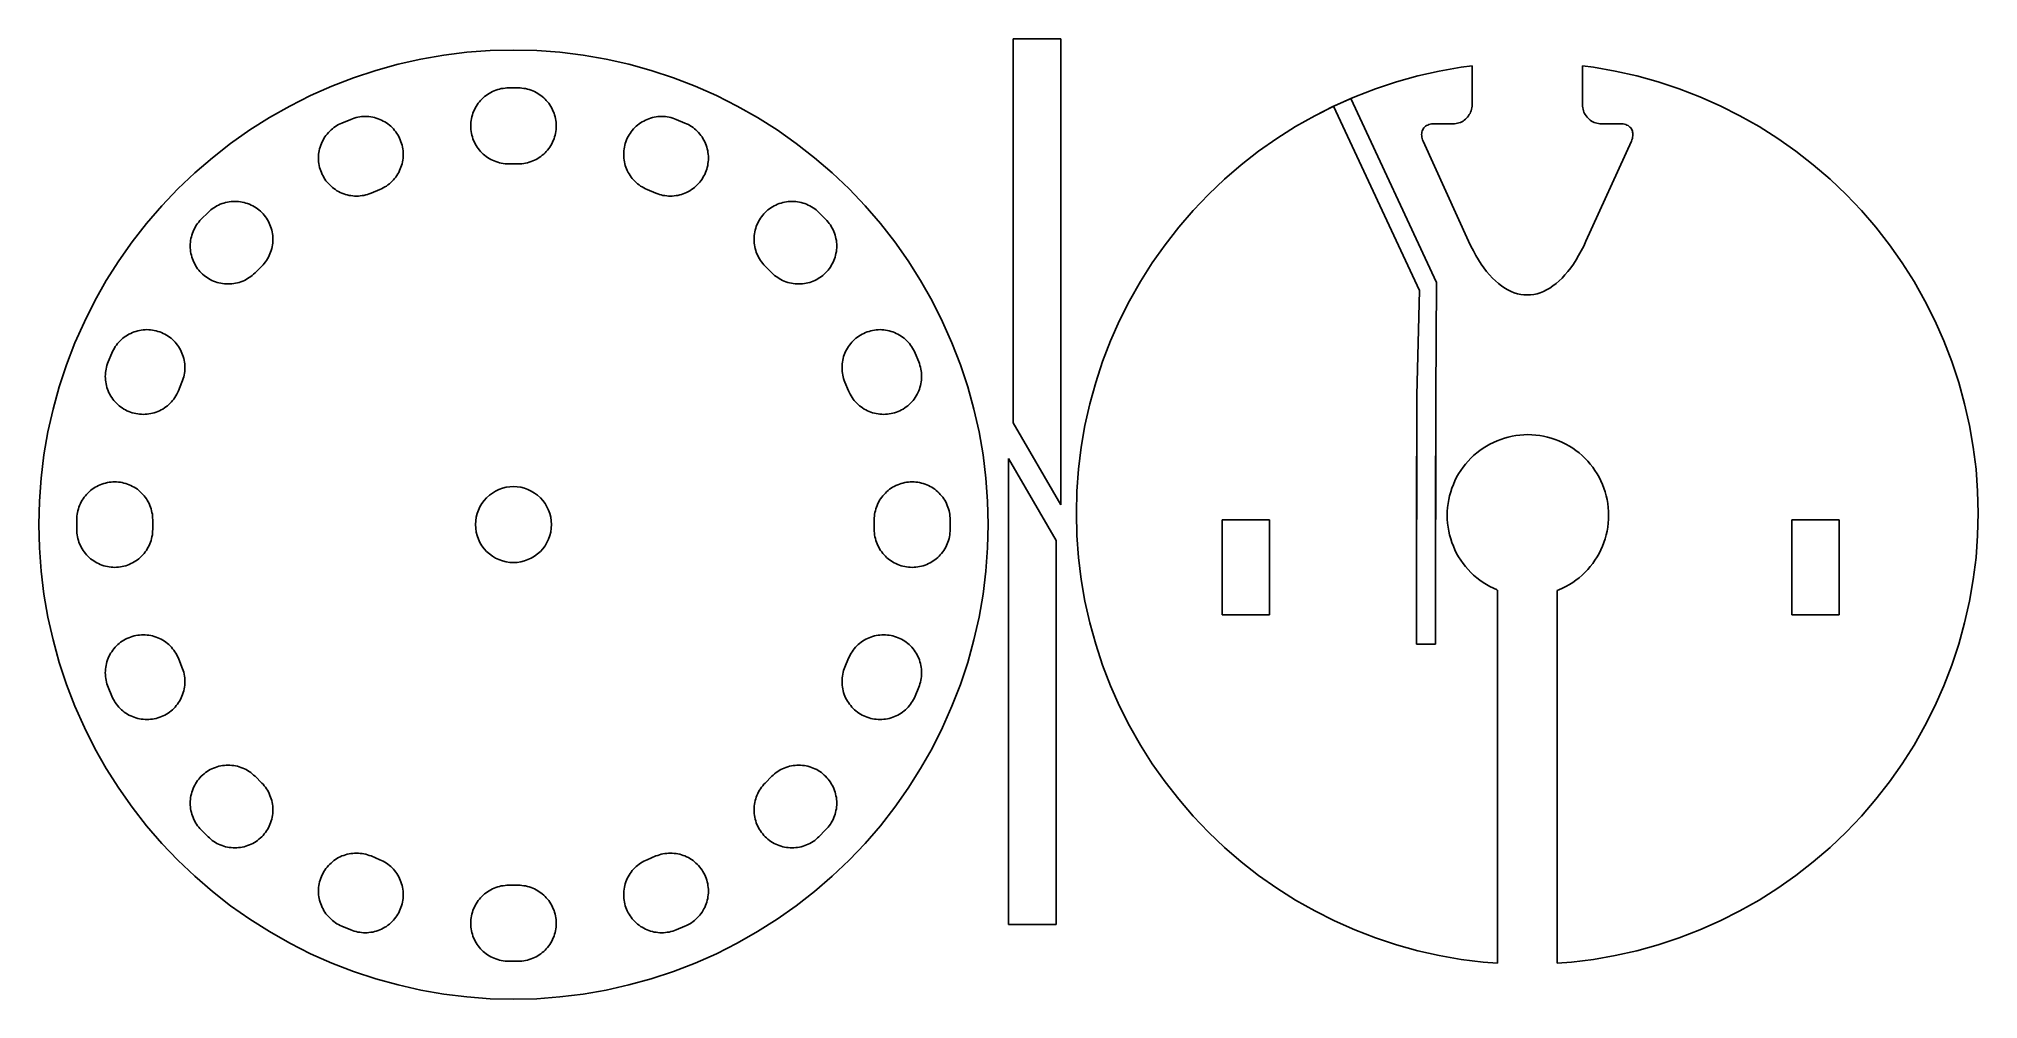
# Model space of a CAD drawing. Header units: millimetres. Extents: x 88 to 292, y 44 to 145.
import ezdxf

# ---------------------------------------------------------------- set-up
doc = ezdxf.new("R2010")
doc.units = ezdxf.units.MM
doc.header["$MEASUREMENT"] = 0
doc.layers.get('0').update_dxf_attribs({"linetype": 'CONTINUOUS'})

msp = doc.modelspace()

# ---------------------------------------------------------------- linework, layer by layer
at = {"color": 1}
for p, q in [((130.41, 143.32), (127.99, 142.9)), ((132.85, 143.62), (130.41, 143.32)), ((135.3, 143.8), (132.85, 143.62)), ((135.3, 143.8), (137.75, 143.86)), ((137.75, 143.86), (140.2, 143.8)), ((142.65, 143.62), (140.2, 143.8)), ((145.09, 143.32), (142.65, 143.62)), ((147.5, 142.9), (145.09, 143.32)), ((195.39, 145.04), (190.39, 145.04)), ((190.39, 145.04), (190.39, 104.6)), ((195.39, 145.04), (195.39, 95.94)), ((123.24, 141.71), (120.9, 140.94)), ((125.6, 142.36), (123.24, 141.71)), ((127.99, 142.9), (125.6, 142.36)), ((149.9, 142.36), (147.5, 142.9)), ((152.26, 141.71), (149.9, 142.36)), ((154.59, 140.94), (152.26, 141.71)), ((233, 141.13), (230.75, 140.51)), ((233, 141.13), (230.75, 140.51)), ((233, 141.13), (235.27, 141.64)), ((235.27, 141.64), (233, 141.13)), ((237.57, 142.04), (235.27, 141.64)), ((238.73, 142.18), (237.57, 142.04)), ((238.73, 142.18), (238.73, 138.09)), ((250.35, 142.18), (251.51, 142.04)), ((250.35, 142.18), (250.35, 138.09)), ((253.8, 141.64), (251.51, 142.04)), ((256.08, 141.13), (253.8, 141.64)), ((258.33, 140.51), (256.08, 141.13)), ((116.37, 139.06), (114.18, 137.96)), ((118.62, 140.06), (116.37, 139.06)), ((120.9, 140.94), (118.62, 140.06)), ((134.71, 138.95), (134.56, 138.83)), ((134.87, 139.08), (134.71, 138.95)), ((135.03, 139.19), (134.87, 139.08)), ((135.19, 139.29), (135.03, 139.19)), ((135.36, 139.39), (135.19, 139.29)), ((135.54, 139.48), (135.36, 139.39)), ((135.72, 139.56), (135.54, 139.48)), ((135.9, 139.63), (135.72, 139.56)), ((136.09, 139.69), (135.9, 139.63)), ((136.28, 139.74), (136.09, 139.69)), ((136.47, 139.79), (136.28, 139.74)), ((136.66, 139.82), (136.47, 139.79)), ((136.86, 139.84), (136.66, 139.82)), ((137.05, 139.86), (136.86, 139.84)), ((137.05, 139.86), (137.25, 139.86)), ((138.25, 139.86), (137.25, 139.86)), ((138.45, 139.86), (138.25, 139.86)), ((138.64, 139.84), (138.45, 139.86)), ((138.64, 139.84), (138.84, 139.82)), ((138.84, 139.82), (139.03, 139.79)), ((139.03, 139.79), (139.22, 139.74)), ((139.22, 139.74), (139.41, 139.69)), ((139.41, 139.69), (139.6, 139.63)), ((139.6, 139.63), (139.78, 139.56)), ((139.78, 139.56), (139.96, 139.48)), ((139.96, 139.48), (140.13, 139.39)), ((140.13, 139.39), (140.31, 139.29)), ((140.31, 139.29), (140.47, 139.19)), ((140.47, 139.19), (140.63, 139.08)), ((140.63, 139.08), (140.79, 138.95)), ((140.79, 138.95), (140.94, 138.83)), ((156.88, 140.06), (154.59, 140.94)), ((159.13, 139.06), (156.88, 140.06)), ((161.32, 137.96), (159.13, 139.06)), ((224.23, 137.99), (226.36, 138.93)), ((226.36, 138.93), (225.94, 138.75)), ((228.54, 139.77), (226.36, 138.93)), ((230.75, 140.51), (228.54, 139.77)), ((258.33, 140.51), (260.54, 139.77)), ((262.72, 138.93), (260.54, 139.77)), ((264.85, 137.99), (262.72, 138.93)), ((264.85, 137.99), (262.72, 138.93)), ((114.18, 137.96), (112.04, 136.75)), ((133.42, 137.02), (133.37, 136.83)), ((133.48, 137.21), (133.42, 137.02)), ((133.55, 137.39), (133.48, 137.21)), ((133.63, 137.57), (133.55, 137.39)), ((133.72, 137.75), (133.63, 137.57)), ((133.82, 137.92), (133.72, 137.75)), ((133.92, 138.08), (133.82, 137.92)), ((134.04, 138.25), (133.92, 138.08)), ((134.16, 138.4), (134.04, 138.25)), ((134.29, 138.55), (134.16, 138.4)), ((134.42, 138.69), (134.29, 138.55)), ((134.56, 138.83), (134.42, 138.69)), ((140.94, 138.83), (141.08, 138.69)), ((141.08, 138.69), (141.21, 138.55)), ((141.21, 138.55), (141.34, 138.4)), ((141.34, 138.4), (141.46, 138.25)), ((141.46, 138.25), (141.58, 138.08)), ((141.58, 138.08), (141.68, 137.92)), ((141.68, 137.92), (141.78, 137.75)), ((141.78, 137.75), (141.87, 137.57)), ((141.87, 137.57), (141.94, 137.39)), ((141.94, 137.39), (142.02, 137.21)), ((142.02, 137.21), (142.08, 137.02)), ((142.08, 137.02), (142.13, 136.83)), ((163.45, 136.75), (161.32, 137.96)), ((220.12, 135.79), (222.15, 136.94)), ((222.15, 136.94), (220.12, 135.79)), ((224.23, 137.99), (222.15, 136.94)), ((222.15, 136.94), (224.12, 137.93)), ((224.12, 137.93), (224.23, 137.99)), ((233.17, 118.51), (224.12, 137.93)), ((233.17, 118.51), (224.12, 137.93)), ((225.94, 138.75), (224.23, 137.99)), ((225.94, 138.75), (234.99, 119.36)), ((238.25, 136.79), (238.34, 136.91)), ((238.43, 137.05), (238.34, 136.91)), ((238.43, 137.05), (238.51, 137.18)), ((238.51, 137.18), (238.57, 137.32)), ((238.63, 137.47), (238.57, 137.32)), ((238.67, 137.62), (238.63, 137.47)), ((238.67, 137.62), (238.7, 137.78)), ((238.7, 137.78), (238.72, 137.93)), ((238.72, 137.93), (238.7, 137.78)), ((238.73, 138.09), (238.72, 137.93)), ((238.73, 138.09), (238.72, 137.93)), ((250.35, 138.09), (250.36, 137.93)), ((250.35, 138.09), (250.36, 137.93)), ((250.36, 137.93), (250.38, 137.78)), ((250.38, 137.78), (250.36, 137.93)), ((250.41, 137.62), (250.38, 137.78)), ((250.45, 137.47), (250.41, 137.62)), ((250.45, 137.47), (250.5, 137.32)), ((250.57, 137.18), (250.5, 137.32)), ((250.65, 137.05), (250.57, 137.18)), ((250.65, 137.05), (250.73, 136.91)), ((250.83, 136.79), (250.73, 136.91)), ((266.93, 136.94), (264.85, 137.99)), ((266.93, 136.94), (264.85, 137.99)), ((268.96, 135.79), (266.93, 136.94)), ((109.97, 135.44), (107.96, 134.02)), ((112.04, 136.75), (109.97, 135.44)), ((118, 134.86), (117.89, 134.7)), ((118.12, 135.01), (118, 134.86)), ((118.25, 135.16), (118.12, 135.01)), ((118.39, 135.3), (118.25, 135.16)), ((118.53, 135.44), (118.39, 135.3)), ((118.68, 135.57), (118.53, 135.44)), ((118.83, 135.69), (118.68, 135.57)), ((118.99, 135.8), (118.83, 135.69)), ((119.16, 135.9), (118.99, 135.8)), ((119.33, 136), (119.16, 135.9)), ((119.5, 136.09), (119.33, 136)), ((119.5, 136.09), (119.68, 136.17)), ((120.61, 136.55), (119.68, 136.17)), ((120.79, 136.62), (120.61, 136.55)), ((120.98, 136.68), (120.79, 136.62)), ((120.98, 136.68), (121.17, 136.74)), ((121.17, 136.74), (121.36, 136.78)), ((121.36, 136.78), (121.55, 136.81)), ((121.55, 136.81), (121.75, 136.84)), ((121.75, 136.84), (121.94, 136.85)), ((121.94, 136.85), (122.14, 136.86)), ((122.14, 136.86), (122.33, 136.85)), ((122.33, 136.85), (122.53, 136.84)), ((122.53, 136.84), (122.73, 136.81)), ((122.73, 136.81), (122.92, 136.78)), ((122.92, 136.78), (123.11, 136.74)), ((123.11, 136.74), (123.3, 136.68)), ((123.3, 136.68), (123.49, 136.62)), ((123.49, 136.62), (123.67, 136.55)), ((123.67, 136.55), (123.85, 136.47)), ((123.85, 136.47), (124.02, 136.38)), ((124.02, 136.38), (124.19, 136.29)), ((124.19, 136.29), (124.36, 136.18)), ((124.36, 136.18), (124.52, 136.07)), ((124.52, 136.07), (124.68, 135.95)), ((124.68, 135.95), (124.82, 135.82)), ((124.82, 135.82), (124.97, 135.68)), ((124.97, 135.68), (125.1, 135.54)), ((125.1, 135.54), (125.23, 135.39)), ((125.23, 135.39), (125.35, 135.24)), ((125.35, 135.24), (125.46, 135.08)), ((125.46, 135.08), (125.57, 134.91)), ((125.57, 134.91), (125.67, 134.74)), ((133.27, 136.25), (133.25, 136.06)), ((133.25, 136.06), (133.25, 135.86)), ((133.25, 135.86), (133.25, 135.67)), ((133.25, 135.67), (133.27, 135.47)), ((133.29, 136.45), (133.27, 136.25)), ((133.27, 135.47), (133.29, 135.28)), ((133.33, 136.64), (133.29, 136.45)), ((133.29, 135.28), (133.33, 135.08)), ((133.37, 136.83), (133.33, 136.64)), ((133.33, 135.08), (133.37, 134.89)), ((133.37, 134.89), (133.42, 134.7)), ((142.13, 134.89), (142.08, 134.7)), ((142.13, 136.83), (142.17, 136.64)), ((142.17, 135.08), (142.13, 134.89)), ((142.17, 136.64), (142.21, 136.45)), ((142.21, 135.28), (142.17, 135.08)), ((142.21, 136.45), (142.23, 136.25)), ((142.23, 135.47), (142.21, 135.28)), ((142.23, 136.25), (142.24, 136.06)), ((142.24, 135.67), (142.23, 135.47)), ((142.24, 136.06), (142.25, 135.86)), ((142.25, 135.86), (142.24, 135.67)), ((149.93, 134.91), (149.83, 134.74)), ((150.03, 135.08), (149.93, 134.91)), ((150.15, 135.24), (150.03, 135.08)), ((150.27, 135.39), (150.15, 135.24)), ((150.4, 135.54), (150.27, 135.39)), ((150.53, 135.68), (150.4, 135.54)), ((150.67, 135.82), (150.53, 135.68)), ((150.82, 135.95), (150.67, 135.82)), ((150.98, 136.07), (150.82, 135.95)), ((151.14, 136.18), (150.98, 136.07)), ((151.3, 136.29), (151.14, 136.18)), ((151.47, 136.38), (151.3, 136.29)), ((151.65, 136.47), (151.47, 136.38)), ((151.83, 136.55), (151.65, 136.47)), ((152.01, 136.62), (151.83, 136.55)), ((152.2, 136.68), (152.01, 136.62)), ((152.39, 136.74), (152.2, 136.68)), ((152.58, 136.78), (152.39, 136.74)), ((152.77, 136.81), (152.58, 136.78)), ((152.97, 136.84), (152.77, 136.81)), ((153.16, 136.85), (152.97, 136.84)), ((153.36, 136.86), (153.16, 136.85)), ((153.56, 136.85), (153.36, 136.86)), ((153.75, 136.84), (153.56, 136.85)), ((153.95, 136.81), (153.75, 136.84)), ((154.14, 136.78), (153.95, 136.81)), ((154.33, 136.74), (154.14, 136.78)), ((154.52, 136.68), (154.33, 136.74)), ((154.52, 136.68), (154.71, 136.62)), ((154.71, 136.62), (154.89, 136.55)), ((155.81, 136.17), (154.89, 136.55)), ((155.99, 136.09), (155.81, 136.17)), ((155.99, 136.09), (156.17, 136)), ((156.17, 136), (156.34, 135.9)), ((156.34, 135.9), (156.51, 135.8)), ((156.51, 135.8), (156.67, 135.69)), ((156.67, 135.69), (156.82, 135.57)), ((156.82, 135.57), (156.97, 135.44)), ((156.97, 135.44), (157.11, 135.3)), ((157.11, 135.3), (157.25, 135.16)), ((157.25, 135.16), (157.38, 135.01)), ((157.38, 135.01), (157.5, 134.86)), ((157.5, 134.86), (157.61, 134.7)), ((165.53, 135.44), (163.45, 136.75)), ((167.53, 134.02), (165.53, 135.44)), ((220.12, 135.79), (218.15, 134.55)), ((220.12, 135.79), (218.15, 134.55)), ((233.42, 135.1), (233.41, 134.97)), ((233.42, 134.83), (233.41, 134.97)), ((233.44, 135.22), (233.42, 135.1)), ((233.42, 134.83), (233.44, 134.69)), ((233.47, 135.34), (233.44, 135.22)), ((233.52, 135.45), (233.47, 135.34)), ((233.52, 135.45), (233.58, 135.56)), ((233.65, 135.65), (233.58, 135.56)), ((233.73, 135.74), (233.65, 135.65)), ((233.73, 135.74), (233.82, 135.82)), ((233.82, 135.82), (233.93, 135.89)), ((234.05, 135.95), (233.93, 135.89)), ((234.17, 136), (234.05, 135.95)), ((234.17, 136), (234.3, 136.04)), ((234.3, 136.04), (234.45, 136.07)), ((234.45, 136.07), (234.59, 136.08)), ((234.75, 136.09), (234.59, 136.08)), ((236.73, 136.09), (234.75, 136.09)), ((236.73, 136.09), (236.88, 136.1)), ((236.88, 136.1), (237.04, 136.11)), ((237.04, 136.11), (237.19, 136.15)), ((237.19, 136.15), (237.34, 136.19)), ((237.34, 136.19), (237.49, 136.24)), ((237.63, 136.31), (237.49, 136.24)), ((237.77, 136.38), (237.63, 136.31)), ((237.77, 136.38), (237.9, 136.47)), ((237.9, 136.47), (238.02, 136.57)), ((238.14, 136.68), (238.02, 136.57)), ((238.25, 136.79), (238.14, 136.68)), ((250.83, 136.79), (250.94, 136.68)), ((251.05, 136.57), (250.94, 136.68)), ((251.05, 136.57), (251.18, 136.47)), ((251.31, 136.38), (251.18, 136.47)), ((251.44, 136.31), (251.31, 136.38)), ((251.44, 136.31), (251.59, 136.24)), ((251.59, 136.24), (251.73, 136.19)), ((251.73, 136.19), (251.88, 136.15)), ((252.04, 136.11), (251.88, 136.15)), ((252.19, 136.1), (252.04, 136.11)), ((252.35, 136.09), (252.19, 136.1)), ((252.35, 136.09), (254.33, 136.09)), ((254.33, 136.09), (254.48, 136.08)), ((254.48, 136.08), (254.63, 136.07)), ((254.63, 136.07), (254.77, 136.04)), ((254.77, 136.04), (254.91, 136)), ((254.91, 136), (255.03, 135.95)), ((255.15, 135.89), (255.03, 135.95)), ((255.25, 135.82), (255.15, 135.89)), ((255.35, 135.74), (255.25, 135.82)), ((255.43, 135.65), (255.35, 135.74)), ((255.43, 135.65), (255.5, 135.56)), ((255.5, 135.56), (255.56, 135.45)), ((255.56, 135.45), (255.61, 135.34)), ((255.61, 135.34), (255.64, 135.22)), ((255.66, 135.1), (255.64, 135.22)), ((255.64, 134.69), (255.66, 134.83)), ((255.67, 134.97), (255.66, 135.1)), ((255.66, 134.83), (255.67, 134.97)), ((270.93, 134.55), (268.96, 135.79)), ((107.96, 134.02), (106.03, 132.51)), ((117.23, 132.87), (117.22, 132.67)), ((117.26, 133.06), (117.23, 132.87)), ((117.29, 133.25), (117.26, 133.06)), ((117.33, 133.45), (117.29, 133.25)), ((117.39, 133.63), (117.33, 133.45)), ((117.45, 133.82), (117.39, 133.63)), ((117.52, 134), (117.45, 133.82)), ((117.6, 134.18), (117.52, 134)), ((117.69, 134.36), (117.6, 134.18)), ((117.78, 134.53), (117.69, 134.36)), ((117.89, 134.7), (117.78, 134.53)), ((125.67, 134.74), (125.75, 134.57)), ((125.75, 134.57), (125.83, 134.39)), ((125.83, 134.39), (125.9, 134.2)), ((125.9, 134.2), (125.97, 134.02)), ((125.97, 134.02), (126.02, 133.83)), ((126.02, 133.83), (126.06, 133.64)), ((126.06, 133.64), (126.1, 133.44)), ((126.1, 133.44), (126.12, 133.25)), ((126.12, 133.25), (126.13, 133.05)), ((126.13, 133.05), (126.14, 132.86)), ((126.14, 132.86), (126.13, 132.66)), ((133.42, 134.7), (133.48, 134.51)), ((133.48, 134.51), (133.55, 134.33)), ((133.55, 134.33), (133.63, 134.15)), ((133.63, 134.15), (133.72, 133.98)), ((133.72, 133.98), (133.82, 133.81)), ((133.82, 133.81), (133.92, 133.64)), ((133.92, 133.64), (134.04, 133.48)), ((134.04, 133.48), (134.16, 133.32)), ((134.16, 133.32), (134.29, 133.18)), ((134.29, 133.18), (134.42, 133.03)), ((134.42, 133.03), (134.56, 132.9)), ((134.56, 132.9), (134.71, 132.77)), ((140.94, 132.9), (140.79, 132.77)), ((141.08, 133.03), (140.94, 132.9)), ((141.21, 133.18), (141.08, 133.03)), ((141.34, 133.32), (141.21, 133.18)), ((141.46, 133.48), (141.34, 133.32)), ((141.58, 133.64), (141.46, 133.48)), ((141.68, 133.81), (141.58, 133.64)), ((141.78, 133.98), (141.68, 133.81)), ((141.87, 134.15), (141.78, 133.98)), ((141.94, 134.33), (141.87, 134.15)), ((142.02, 134.51), (141.94, 134.33)), ((142.08, 134.7), (142.02, 134.51)), ((149.38, 133.25), (149.36, 133.05)), ((149.36, 133.05), (149.36, 132.86)), ((149.36, 132.86), (149.36, 132.66)), ((149.4, 133.44), (149.38, 133.25)), ((149.44, 133.64), (149.4, 133.44)), ((149.48, 133.83), (149.44, 133.64)), ((149.53, 134.02), (149.48, 133.83)), ((149.59, 134.2), (149.53, 134.02)), ((149.66, 134.39), (149.59, 134.2)), ((149.74, 134.57), (149.66, 134.39)), ((149.83, 134.74), (149.74, 134.57)), ((157.61, 134.7), (157.71, 134.53)), ((157.71, 134.53), (157.81, 134.36)), ((157.81, 134.36), (157.9, 134.18)), ((157.9, 134.18), (157.98, 134)), ((157.98, 134), (158.05, 133.82)), ((158.05, 133.82), (158.11, 133.63)), ((158.11, 133.63), (158.16, 133.45)), ((158.16, 133.45), (158.21, 133.25)), ((158.21, 133.25), (158.24, 133.06)), ((158.24, 133.06), (158.26, 132.87)), ((158.26, 132.87), (158.28, 132.67)), ((169.47, 132.51), (167.53, 134.02)), ((216.24, 133.2), (214.4, 131.77)), ((216.24, 133.2), (214.4, 131.77)), ((216.24, 133.2), (218.15, 134.55)), ((233.47, 134.55), (233.44, 134.69)), ((233.47, 134.55), (233.51, 134.41)), ((233.57, 134.27), (233.51, 134.41)), ((233.57, 134.27), (238.35, 123.72)), ((255.5, 134.27), (250.72, 123.72)), ((255.5, 134.27), (255.56, 134.41)), ((255.56, 134.41), (255.61, 134.55)), ((255.64, 134.69), (255.61, 134.55)), ((270.93, 134.55), (272.83, 133.2)), ((274.67, 131.77), (272.83, 133.2)), ((104.17, 130.91), (102.39, 129.22)), ((106.03, 132.51), (104.17, 130.91)), ((117.22, 132.67), (117.21, 132.47)), ((117.21, 132.47), (117.22, 132.28)), ((117.22, 132.28), (117.23, 132.08)), ((117.23, 132.08), (117.26, 131.89)), ((117.26, 131.89), (117.29, 131.69)), ((117.29, 131.69), (117.33, 131.5)), ((117.33, 131.5), (117.39, 131.31)), ((117.39, 131.31), (117.45, 131.13)), ((117.45, 131.13), (117.52, 130.94)), ((117.52, 130.94), (117.6, 130.76)), ((117.6, 130.76), (117.69, 130.59)), ((125.57, 130.8), (125.46, 130.63)), ((125.67, 130.97), (125.57, 130.8)), ((125.75, 131.15), (125.67, 130.97)), ((125.83, 131.33), (125.75, 131.15)), ((125.9, 131.51), (125.83, 131.33)), ((125.97, 131.7), (125.9, 131.51)), ((126.02, 131.88), (125.97, 131.7)), ((126.02, 131.88), (126.06, 132.08)), ((126.1, 132.27), (126.06, 132.08)), ((126.12, 132.46), (126.1, 132.27)), ((126.13, 132.66), (126.12, 132.46)), ((134.71, 132.77), (134.87, 132.65)), ((134.87, 132.65), (135.03, 132.54)), ((135.03, 132.54), (135.19, 132.43)), ((135.19, 132.43), (135.36, 132.33)), ((135.36, 132.33), (135.54, 132.25)), ((135.54, 132.25), (135.72, 132.17)), ((135.72, 132.17), (135.9, 132.1)), ((135.9, 132.1), (136.09, 132.03)), ((136.09, 132.03), (136.28, 131.98)), ((136.28, 131.98), (136.47, 131.94)), ((136.47, 131.94), (136.66, 131.91)), ((136.66, 131.91), (136.86, 131.88)), ((136.86, 131.88), (137.05, 131.87)), ((137.05, 131.87), (137.25, 131.86)), ((138.25, 131.86), (137.25, 131.86)), ((138.45, 131.87), (138.25, 131.86)), ((138.64, 131.88), (138.45, 131.87)), ((138.84, 131.91), (138.64, 131.88)), ((139.03, 131.94), (138.84, 131.91)), ((139.22, 131.98), (139.03, 131.94)), ((139.41, 132.03), (139.22, 131.98)), ((139.6, 132.1), (139.41, 132.03)), ((139.78, 132.17), (139.6, 132.1)), ((139.96, 132.25), (139.78, 132.17)), ((140.13, 132.33), (139.96, 132.25)), ((140.31, 132.43), (140.13, 132.33)), ((140.47, 132.54), (140.31, 132.43)), ((140.63, 132.65), (140.47, 132.54)), ((140.79, 132.77), (140.63, 132.65)), ((149.36, 132.66), (149.38, 132.46)), ((149.38, 132.46), (149.4, 132.27)), ((149.4, 132.27), (149.44, 132.08)), ((149.48, 131.88), (149.44, 132.08)), ((149.48, 131.88), (149.53, 131.7)), ((149.53, 131.7), (149.59, 131.51)), ((149.59, 131.51), (149.66, 131.33)), ((149.66, 131.33), (149.74, 131.15)), ((149.74, 131.15), (149.83, 130.97)), ((149.83, 130.97), (149.93, 130.8)), ((149.93, 130.8), (150.03, 130.63)), ((157.9, 130.76), (157.81, 130.59)), ((157.98, 130.94), (157.9, 130.76)), ((158.05, 131.13), (157.98, 130.94)), ((158.11, 131.31), (158.05, 131.13)), ((158.16, 131.5), (158.11, 131.31)), ((158.21, 131.69), (158.16, 131.5)), ((158.24, 131.89), (158.21, 131.69)), ((158.26, 132.08), (158.24, 131.89)), ((158.28, 132.28), (158.26, 132.08)), ((158.28, 132.67), (158.28, 132.47)), ((158.28, 132.47), (158.28, 132.28)), ((171.33, 130.91), (169.47, 132.51)), ((173.1, 129.22), (171.33, 130.91)), ((214.4, 131.77), (212.64, 130.25)), ((276.44, 130.25), (274.67, 131.77)), ((102.39, 129.22), (100.7, 127.44)), ((117.69, 130.59), (117.78, 130.42)), ((117.78, 130.42), (117.89, 130.25)), ((117.89, 130.25), (118, 130.09)), ((118, 130.09), (118.12, 129.94)), ((118.12, 129.94), (118.25, 129.79)), ((118.25, 129.79), (118.39, 129.65)), ((118.39, 129.65), (118.53, 129.51)), ((118.53, 129.51), (118.68, 129.38)), ((118.68, 129.38), (118.83, 129.26)), ((118.83, 129.26), (118.99, 129.15)), ((118.99, 129.15), (119.16, 129.04)), ((119.16, 129.04), (119.33, 128.95)), ((119.33, 128.95), (119.5, 128.86)), ((119.5, 128.86), (119.68, 128.78)), ((119.68, 128.78), (119.87, 128.71)), ((119.87, 128.71), (120.05, 128.65)), ((122.38, 128.65), (122.56, 128.71)), ((122.56, 128.71), (122.75, 128.78)), ((123.67, 129.16), (122.75, 128.78)), ((123.85, 129.24), (123.67, 129.16)), ((124.02, 129.33), (123.85, 129.24)), ((124.19, 129.43), (124.02, 129.33)), ((124.36, 129.53), (124.19, 129.43)), ((124.52, 129.64), (124.36, 129.53)), ((124.68, 129.76), (124.52, 129.64)), ((124.82, 129.89), (124.68, 129.76)), ((124.97, 130.03), (124.82, 129.89)), ((125.1, 130.17), (124.97, 130.03)), ((125.23, 130.32), (125.1, 130.17)), ((125.35, 130.47), (125.23, 130.32)), ((125.46, 130.63), (125.35, 130.47)), ((150.03, 130.63), (150.15, 130.47)), ((150.15, 130.47), (150.27, 130.32)), ((150.27, 130.32), (150.4, 130.17)), ((150.4, 130.17), (150.53, 130.03)), ((150.53, 130.03), (150.67, 129.89)), ((150.67, 129.89), (150.82, 129.76)), ((150.82, 129.76), (150.98, 129.64)), ((150.98, 129.64), (151.14, 129.53)), ((151.14, 129.53), (151.3, 129.43)), ((151.3, 129.43), (151.47, 129.33)), ((151.47, 129.33), (151.65, 129.24)), ((151.65, 129.24), (151.83, 129.16)), ((151.83, 129.16), (152.75, 128.78)), ((152.94, 128.71), (152.75, 128.78)), ((153.12, 128.65), (152.94, 128.71)), ((155.63, 128.71), (155.45, 128.65)), ((155.81, 128.78), (155.63, 128.71)), ((155.99, 128.86), (155.81, 128.78)), ((156.17, 128.95), (155.99, 128.86)), ((156.34, 129.04), (156.17, 128.95)), ((156.51, 129.15), (156.34, 129.04)), ((156.67, 129.26), (156.51, 129.15)), ((156.82, 129.38), (156.67, 129.26)), ((156.97, 129.51), (156.82, 129.38)), ((157.11, 129.65), (156.97, 129.51)), ((157.25, 129.79), (157.11, 129.65)), ((157.38, 129.94), (157.25, 129.79)), ((157.5, 130.09), (157.38, 129.94)), ((157.61, 130.25), (157.5, 130.09)), ((157.71, 130.42), (157.61, 130.25)), ((157.81, 130.59), (157.71, 130.42)), ((174.8, 127.44), (173.1, 129.22)), ((212.64, 130.25), (210.95, 128.64)), ((212.64, 130.25), (210.95, 128.64)), ((276.44, 130.25), (278.13, 128.64)), ((100.7, 127.44), (99.1, 125.58)), ((105.58, 126.74), (104.87, 126.04)), ((105.72, 126.88), (105.58, 126.74)), ((105.72, 126.88), (105.87, 127.01)), ((105.87, 127.01), (106.02, 127.13)), ((106.02, 127.13), (106.18, 127.24)), ((106.18, 127.24), (106.35, 127.35)), ((106.35, 127.35), (106.52, 127.44)), ((106.52, 127.44), (106.69, 127.53)), ((106.69, 127.53), (106.87, 127.61)), ((106.87, 127.61), (107.06, 127.68)), ((107.06, 127.68), (107.24, 127.74)), ((107.24, 127.74), (107.43, 127.79)), ((107.43, 127.79), (107.62, 127.84)), ((107.62, 127.84), (107.82, 127.87)), ((107.82, 127.87), (108.01, 127.9)), ((108.01, 127.9), (108.21, 127.91)), ((108.21, 127.91), (108.4, 127.91)), ((108.4, 127.91), (108.6, 127.91)), ((108.6, 127.91), (108.8, 127.9)), ((108.8, 127.9), (108.99, 127.87)), ((108.99, 127.87), (109.18, 127.84)), ((109.18, 127.84), (109.38, 127.79)), ((109.38, 127.79), (109.57, 127.74)), ((109.57, 127.74), (109.75, 127.68)), ((109.75, 127.68), (109.94, 127.61)), ((109.94, 127.61), (110.11, 127.53)), ((110.11, 127.53), (110.29, 127.44)), ((110.29, 127.44), (110.46, 127.35)), ((110.46, 127.35), (110.63, 127.24)), ((110.63, 127.24), (110.79, 127.13)), ((110.79, 127.13), (110.94, 127.01)), ((110.94, 127.01), (111.09, 126.88)), ((111.09, 126.88), (111.23, 126.74)), ((111.23, 126.74), (111.37, 126.6)), ((120.05, 128.65), (120.24, 128.59)), ((120.24, 128.59), (120.43, 128.55)), ((120.43, 128.55), (120.63, 128.52)), ((120.63, 128.52), (120.82, 128.49)), ((120.82, 128.49), (121.02, 128.48)), ((121.02, 128.48), (121.21, 128.47)), ((121.21, 128.47), (121.41, 128.48)), ((121.41, 128.48), (121.61, 128.49)), ((121.61, 128.49), (121.8, 128.52)), ((121.8, 128.52), (121.99, 128.55)), ((121.99, 128.55), (122.19, 128.59)), ((122.19, 128.59), (122.38, 128.65)), ((153.31, 128.59), (153.12, 128.65)), ((153.5, 128.55), (153.31, 128.59)), ((153.7, 128.52), (153.5, 128.55)), ((153.89, 128.49), (153.7, 128.52)), ((154.09, 128.48), (153.89, 128.49)), ((154.28, 128.47), (154.09, 128.48)), ((154.48, 128.48), (154.28, 128.47)), ((154.68, 128.49), (154.48, 128.48)), ((154.87, 128.52), (154.68, 128.49)), ((155.06, 128.55), (154.87, 128.52)), ((155.26, 128.59), (155.06, 128.55)), ((155.45, 128.65), (155.26, 128.59)), ((164.27, 126.74), (164.13, 126.6)), ((164.41, 126.88), (164.27, 126.74)), ((164.56, 127.01), (164.41, 126.88)), ((164.71, 127.13), (164.56, 127.01)), ((164.87, 127.24), (164.71, 127.13)), ((165.04, 127.35), (164.87, 127.24)), ((165.21, 127.44), (165.04, 127.35)), ((165.38, 127.53), (165.21, 127.44)), ((165.56, 127.61), (165.38, 127.53)), ((165.75, 127.68), (165.56, 127.61)), ((165.93, 127.74), (165.75, 127.68)), ((166.12, 127.79), (165.93, 127.74)), ((166.31, 127.84), (166.12, 127.79)), ((166.51, 127.87), (166.31, 127.84)), ((166.7, 127.9), (166.51, 127.87)), ((166.9, 127.91), (166.7, 127.9)), ((167.09, 127.91), (166.9, 127.91)), ((167.29, 127.91), (167.09, 127.91)), ((167.49, 127.9), (167.29, 127.91)), ((167.68, 127.87), (167.49, 127.9)), ((167.87, 127.84), (167.68, 127.87)), ((168.07, 127.79), (167.87, 127.84)), ((168.26, 127.74), (168.07, 127.79)), ((168.44, 127.68), (168.26, 127.74)), ((168.62, 127.61), (168.44, 127.68)), ((168.8, 127.53), (168.62, 127.61)), ((168.98, 127.44), (168.8, 127.53)), ((169.15, 127.35), (168.98, 127.44)), ((169.32, 127.24), (169.15, 127.35)), ((169.48, 127.13), (169.32, 127.24)), ((169.63, 127.01), (169.48, 127.13)), ((169.78, 126.88), (169.63, 127.01)), ((169.78, 126.88), (169.92, 126.74)), ((170.63, 126.04), (169.92, 126.74)), ((176.4, 125.58), (174.8, 127.44)), ((209.34, 126.95), (207.82, 125.18)), ((207.82, 125.18), (209.34, 126.95)), ((210.95, 128.64), (209.34, 126.95)), ((279.73, 126.95), (278.13, 128.64)), ((279.73, 126.95), (278.13, 128.64)), ((281.26, 125.18), (279.73, 126.95)), ((99.1, 125.58), (97.59, 123.65)), ((104, 124.74), (103.93, 124.55)), ((104.08, 124.92), (104, 124.74)), ((104.17, 125.09), (104.08, 124.92)), ((104.27, 125.26), (104.17, 125.09)), ((104.37, 125.43), (104.27, 125.26)), ((104.48, 125.59), (104.37, 125.43)), ((104.61, 125.74), (104.48, 125.59)), ((104.73, 125.89), (104.61, 125.74)), ((104.73, 125.89), (104.87, 126.04)), ((111.37, 126.6), (111.5, 126.45)), ((111.5, 126.45), (111.62, 126.3)), ((111.62, 126.3), (111.73, 126.14)), ((111.73, 126.14), (111.84, 125.97)), ((111.84, 125.97), (111.93, 125.8)), ((111.93, 125.8), (112.02, 125.62)), ((112.02, 125.62), (112.1, 125.45)), ((112.1, 125.45), (112.17, 125.26)), ((112.17, 125.26), (112.23, 125.08)), ((112.23, 125.08), (112.28, 124.89)), ((112.28, 124.89), (112.33, 124.69)), ((112.33, 124.69), (112.36, 124.5)), ((163.17, 124.69), (163.14, 124.5)), ((163.21, 124.89), (163.17, 124.69)), ((163.27, 125.08), (163.21, 124.89)), ((163.33, 125.26), (163.27, 125.08)), ((163.4, 125.45), (163.33, 125.26)), ((163.48, 125.62), (163.4, 125.45)), ((163.57, 125.8), (163.48, 125.62)), ((163.66, 125.97), (163.57, 125.8)), ((163.77, 126.14), (163.66, 125.97)), ((163.88, 126.3), (163.77, 126.14)), ((164, 126.45), (163.88, 126.3)), ((164.13, 126.6), (164, 126.45)), ((170.77, 125.89), (170.63, 126.04)), ((170.89, 125.74), (170.77, 125.89)), ((170.89, 125.74), (171.01, 125.59)), ((171.01, 125.59), (171.13, 125.43)), ((171.13, 125.43), (171.23, 125.26)), ((171.23, 125.26), (171.33, 125.09)), ((171.33, 125.09), (171.42, 124.92)), ((171.42, 124.92), (171.5, 124.74)), ((171.5, 124.74), (171.57, 124.55)), ((177.91, 123.65), (176.4, 125.58)), ((207.82, 125.18), (206.39, 123.35)), ((282.69, 123.35), (281.26, 125.18)), ((281.26, 125.18), (282.69, 123.35)), ((97.59, 123.65), (96.18, 121.64)), ((103.72, 123.6), (103.7, 123.4)), ((103.7, 123.4), (103.7, 123.21)), ((103.7, 123.21), (103.7, 123.01)), ((103.7, 123.01), (103.72, 122.82)), ((103.74, 123.79), (103.72, 123.6)), ((103.72, 122.82), (103.74, 122.62)), ((103.77, 123.99), (103.74, 123.79)), ((103.74, 122.62), (103.77, 122.43)), ((103.82, 124.18), (103.77, 123.99)), ((103.87, 124.37), (103.82, 124.18)), ((103.93, 124.55), (103.87, 124.37)), ((112.23, 122.75), (112.17, 122.57)), ((112.28, 122.94), (112.23, 122.75)), ((112.33, 123.13), (112.28, 122.94)), ((112.36, 123.33), (112.33, 123.13)), ((112.36, 124.5), (112.39, 124.31)), ((112.39, 123.52), (112.36, 123.33)), ((112.39, 124.31), (112.4, 124.11)), ((112.4, 123.72), (112.39, 123.52)), ((112.4, 124.11), (112.4, 123.91)), ((112.4, 123.91), (112.4, 123.72)), ((163.1, 124.11), (163.09, 123.91)), ((163.09, 123.91), (163.1, 123.72)), ((163.11, 124.31), (163.1, 124.11)), ((163.1, 123.72), (163.11, 123.52)), ((163.14, 124.5), (163.11, 124.31)), ((163.11, 123.52), (163.14, 123.33)), ((163.14, 123.33), (163.17, 123.13)), ((163.17, 123.13), (163.21, 122.94)), ((163.21, 122.94), (163.27, 122.75)), ((163.27, 122.75), (163.33, 122.57)), ((171.57, 124.55), (171.63, 124.37)), ((171.63, 124.37), (171.68, 124.18)), ((171.68, 124.18), (171.72, 123.99)), ((171.72, 123.99), (171.76, 123.79)), ((171.76, 122.62), (171.72, 122.43)), ((171.76, 123.79), (171.78, 123.6)), ((171.78, 122.82), (171.76, 122.62)), ((171.78, 123.6), (171.8, 123.4)), ((171.8, 123.01), (171.78, 122.82)), ((171.8, 123.4), (171.8, 123.21)), ((171.8, 123.21), (171.8, 123.01)), ((179.32, 121.64), (177.91, 123.65)), ((206.39, 123.35), (205.04, 121.44)), ((205.04, 121.44), (206.39, 123.35)), ((238.35, 123.72), (238.6, 123.19)), ((238.6, 123.19), (238.86, 122.69)), ((239.12, 122.2), (238.86, 122.69)), ((250.22, 122.69), (249.95, 122.2)), ((250.48, 123.19), (250.22, 122.69)), ((250.72, 123.72), (250.48, 123.19)), ((284.03, 121.44), (282.69, 123.35)), ((284.03, 121.44), (282.69, 123.35)), ((96.18, 121.64), (94.86, 119.57)), ((103.77, 122.43), (103.82, 122.24)), ((103.82, 122.24), (103.87, 122.05)), ((103.87, 122.05), (103.93, 121.86)), ((103.93, 121.86), (104, 121.68)), ((104, 121.68), (104.08, 121.5)), ((104.08, 121.5), (104.17, 121.32)), ((104.17, 121.32), (104.27, 121.15)), ((104.27, 121.15), (104.37, 120.98)), ((104.37, 120.98), (104.48, 120.82)), ((104.48, 120.82), (104.61, 120.67)), ((104.61, 120.67), (104.73, 120.52)), ((111.23, 121.09), (110.53, 120.38)), ((111.37, 121.23), (111.23, 121.09)), ((111.5, 121.38), (111.37, 121.23)), ((111.62, 121.53), (111.5, 121.38)), ((111.73, 121.69), (111.62, 121.53)), ((111.84, 121.86), (111.73, 121.69)), ((111.93, 122.03), (111.84, 121.86)), ((112.02, 122.2), (111.93, 122.03)), ((112.1, 122.38), (112.02, 122.2)), ((112.17, 122.57), (112.1, 122.38)), ((163.33, 122.57), (163.4, 122.38)), ((163.4, 122.38), (163.48, 122.2)), ((163.48, 122.2), (163.57, 122.03)), ((163.57, 122.03), (163.66, 121.86)), ((163.66, 121.86), (163.77, 121.69)), ((163.77, 121.69), (163.88, 121.53)), ((163.88, 121.53), (164, 121.38)), ((164, 121.38), (164.13, 121.23)), ((164.13, 121.23), (164.27, 121.09)), ((164.97, 120.38), (164.27, 121.09)), ((170.89, 120.67), (170.77, 120.52)), ((171.01, 120.82), (170.89, 120.67)), ((171.13, 120.98), (171.01, 120.82)), ((171.23, 121.15), (171.13, 120.98)), ((171.33, 121.32), (171.23, 121.15)), ((171.42, 121.5), (171.33, 121.32)), ((171.5, 121.68), (171.42, 121.5)), ((171.57, 121.86), (171.5, 121.68)), ((171.63, 122.05), (171.57, 121.86)), ((171.68, 122.24), (171.63, 122.05)), ((171.72, 122.43), (171.68, 122.24)), ((180.64, 119.57), (179.32, 121.64)), ((205.04, 121.44), (203.8, 119.47)), ((239.12, 122.2), (239.4, 121.75)), ((239.68, 121.31), (239.4, 121.75)), ((239.68, 121.31), (239.97, 120.9)), ((239.97, 120.9), (239.68, 121.31)), ((239.97, 120.9), (240.26, 120.52)), ((240.26, 120.52), (239.97, 120.9)), ((248.81, 120.52), (249.11, 120.9)), ((249.11, 120.9), (249.4, 121.31)), ((249.68, 121.75), (249.4, 121.31)), ((249.95, 122.2), (249.68, 121.75)), ((284.03, 121.44), (285.28, 119.47)), ((285.28, 119.47), (284.03, 121.44)), ((94.86, 119.57), (93.65, 117.43)), ((104.73, 120.52), (104.87, 120.38)), ((104.87, 120.38), (105.01, 120.24)), ((105.01, 120.24), (105.16, 120.12)), ((105.16, 120.12), (105.31, 119.99)), ((105.31, 119.99), (105.47, 119.88)), ((105.47, 119.88), (105.64, 119.78)), ((105.64, 119.78), (105.81, 119.68)), ((105.81, 119.68), (105.99, 119.59)), ((105.99, 119.59), (106.17, 119.51)), ((106.17, 119.51), (106.35, 119.44)), ((106.35, 119.44), (106.54, 119.38)), ((106.54, 119.38), (106.73, 119.33)), ((106.73, 119.33), (106.92, 119.28)), ((106.92, 119.28), (107.11, 119.25)), ((107.11, 119.25), (107.31, 119.23)), ((107.31, 119.23), (107.5, 119.21)), ((107.5, 119.21), (107.7, 119.21)), ((107.7, 119.21), (107.89, 119.21)), ((107.89, 119.21), (108.09, 119.23)), ((108.09, 119.23), (108.28, 119.25)), ((108.28, 119.25), (108.48, 119.28)), ((108.48, 119.28), (108.67, 119.33)), ((108.67, 119.33), (108.86, 119.38)), ((108.86, 119.38), (109.04, 119.44)), ((109.04, 119.44), (109.23, 119.51)), ((109.23, 119.51), (109.41, 119.59)), ((109.41, 119.59), (109.58, 119.68)), ((109.58, 119.68), (109.75, 119.78)), ((109.75, 119.78), (109.92, 119.88)), ((109.92, 119.88), (110.08, 119.99)), ((110.08, 119.99), (110.23, 120.12)), ((110.23, 120.12), (110.38, 120.24)), ((110.38, 120.24), (110.53, 120.38)), ((165.12, 120.24), (164.97, 120.38)), ((165.26, 120.12), (165.12, 120.24)), ((165.42, 119.99), (165.26, 120.12)), ((165.58, 119.88), (165.42, 119.99)), ((165.74, 119.78), (165.58, 119.88)), ((165.92, 119.68), (165.74, 119.78)), ((166.09, 119.59), (165.92, 119.68)), ((166.27, 119.51), (166.09, 119.59)), ((166.45, 119.44), (166.27, 119.51)), ((166.64, 119.38), (166.45, 119.44)), ((166.83, 119.33), (166.64, 119.38)), ((167.02, 119.28), (166.83, 119.33)), ((167.21, 119.25), (167.02, 119.28)), ((167.41, 119.23), (167.21, 119.25)), ((167.61, 119.21), (167.41, 119.23)), ((167.8, 119.21), (167.61, 119.21)), ((168, 119.21), (167.8, 119.21)), ((168.19, 119.23), (168, 119.21)), ((168.39, 119.25), (168.19, 119.23)), ((168.58, 119.28), (168.39, 119.25)), ((168.77, 119.33), (168.58, 119.28)), ((168.96, 119.38), (168.77, 119.33)), ((169.15, 119.44), (168.96, 119.38)), ((169.33, 119.51), (169.15, 119.44)), ((169.51, 119.59), (169.33, 119.51)), ((169.69, 119.68), (169.51, 119.59)), ((169.86, 119.78), (169.69, 119.68)), ((170.02, 119.88), (169.86, 119.78)), ((170.18, 119.99), (170.02, 119.88)), ((170.34, 120.12), (170.18, 119.99)), ((170.49, 120.24), (170.34, 120.12)), ((170.63, 120.38), (170.49, 120.24)), ((170.77, 120.52), (170.63, 120.38)), ((181.85, 117.43), (180.64, 119.57)), ((203.8, 119.47), (202.65, 117.44)), ((233.17, 118.51), (232.9, 107.49)), ((234.99, 119.36), (234.9, 107.49)), ((240.26, 120.52), (240.57, 120.16)), ((240.57, 120.16), (240.87, 119.83)), ((240.87, 119.83), (241.19, 119.53)), ((241.51, 119.25), (241.19, 119.53)), ((241.51, 119.25), (241.83, 119)), ((241.83, 119), (242.16, 118.78)), ((242.5, 118.59), (242.16, 118.78)), ((242.5, 118.59), (242.83, 118.43)), ((246.58, 118.59), (246.24, 118.43)), ((246.91, 118.78), (246.58, 118.59)), ((247.24, 119), (246.91, 118.78)), ((247.24, 119), (247.57, 119.25)), ((247.57, 119.25), (247.89, 119.53)), ((247.89, 119.53), (248.2, 119.83)), ((248.51, 120.16), (248.2, 119.83)), ((248.51, 120.16), (248.81, 120.52)), ((286.43, 117.44), (285.28, 119.47)), ((93.65, 117.43), (92.55, 115.24)), ((182.95, 115.24), (181.85, 117.43)), ((202.65, 117.44), (201.6, 115.36)), ((242.83, 118.43), (243.17, 118.29)), ((243.17, 118.29), (243.51, 118.19)), ((243.85, 118.11), (243.51, 118.19)), ((244.19, 118.07), (243.85, 118.11)), ((244.19, 118.07), (244.54, 118.06)), ((244.54, 118.06), (244.88, 118.07)), ((244.88, 118.07), (245.22, 118.11)), ((245.57, 118.19), (245.22, 118.11)), ((245.91, 118.29), (245.57, 118.19)), ((245.91, 118.29), (246.24, 118.43)), ((287.48, 115.36), (286.43, 117.44)), ((92.55, 115.24), (91.56, 113)), ((183.94, 113), (182.95, 115.24)), ((201.6, 115.36), (200.65, 113.23)), ((201.6, 115.36), (200.65, 113.23)), ((288.42, 113.23), (287.48, 115.36)), ((91.56, 113), (90.67, 110.71)), ((95.61, 112.28), (95.71, 112.45)), ((95.71, 112.45), (95.81, 112.62)), ((95.81, 112.62), (95.92, 112.78)), ((95.92, 112.78), (96.05, 112.93)), ((96.05, 112.93), (96.17, 113.08)), ((96.17, 113.08), (96.31, 113.23)), ((96.31, 113.23), (96.45, 113.36)), ((96.45, 113.36), (96.6, 113.49)), ((96.6, 113.49), (96.75, 113.61)), ((96.75, 113.61), (96.92, 113.72)), ((96.92, 113.72), (97.08, 113.83)), ((97.08, 113.83), (97.25, 113.92)), ((97.25, 113.92), (97.43, 114.01)), ((97.43, 114.01), (97.61, 114.09)), ((97.61, 114.09), (97.79, 114.16)), ((97.79, 114.16), (97.98, 114.22)), ((97.98, 114.22), (98.17, 114.28)), ((98.17, 114.28), (98.36, 114.32)), ((98.36, 114.32), (98.55, 114.35)), ((98.55, 114.35), (98.75, 114.38)), ((98.75, 114.38), (98.94, 114.39)), ((98.94, 114.39), (99.14, 114.4)), ((99.14, 114.4), (99.33, 114.39)), ((99.33, 114.39), (99.53, 114.38)), ((99.53, 114.38), (99.72, 114.35)), ((99.72, 114.35), (99.92, 114.32)), ((99.92, 114.32), (100.11, 114.28)), ((100.11, 114.28), (100.3, 114.22)), ((100.3, 114.22), (100.49, 114.16)), ((100.49, 114.16), (100.67, 114.09)), ((100.67, 114.09), (100.85, 114.01)), ((100.85, 114.01), (101.02, 113.92)), ((101.02, 113.92), (101.19, 113.83)), ((101.19, 113.83), (101.36, 113.72)), ((101.36, 113.72), (101.52, 113.61)), ((101.52, 113.61), (101.68, 113.49)), ((101.68, 113.49), (101.82, 113.36)), ((101.82, 113.36), (101.97, 113.23)), ((101.97, 113.23), (102.1, 113.08)), ((102.1, 113.08), (102.23, 112.93)), ((102.23, 112.93), (102.35, 112.78)), ((102.35, 112.78), (102.46, 112.62)), ((102.46, 112.62), (102.57, 112.45)), ((102.57, 112.45), (102.67, 112.28)), ((172.93, 112.45), (172.83, 112.28)), ((173.03, 112.62), (172.93, 112.45)), ((173.15, 112.78), (173.03, 112.62)), ((173.27, 112.93), (173.15, 112.78)), ((173.4, 113.08), (173.27, 112.93)), ((173.53, 113.23), (173.4, 113.08)), ((173.67, 113.36), (173.53, 113.23)), ((173.82, 113.49), (173.67, 113.36)), ((173.98, 113.61), (173.82, 113.49)), ((174.14, 113.72), (173.98, 113.61)), ((174.3, 113.83), (174.14, 113.72)), ((174.48, 113.92), (174.3, 113.83)), ((174.65, 114.01), (174.48, 113.92)), ((174.83, 114.09), (174.65, 114.01)), ((175.01, 114.16), (174.83, 114.09)), ((175.2, 114.22), (175.01, 114.16)), ((175.39, 114.28), (175.2, 114.22)), ((175.58, 114.32), (175.39, 114.28)), ((175.77, 114.35), (175.58, 114.32)), ((175.97, 114.38), (175.77, 114.35)), ((176.16, 114.39), (175.97, 114.38)), ((176.36, 114.4), (176.16, 114.39)), ((176.56, 114.39), (176.36, 114.4)), ((176.75, 114.38), (176.56, 114.39)), ((176.95, 114.35), (176.75, 114.38)), ((177.14, 114.32), (176.95, 114.35)), ((177.33, 114.28), (177.14, 114.32)), ((177.52, 114.22), (177.33, 114.28)), ((177.71, 114.16), (177.52, 114.22)), ((177.89, 114.09), (177.71, 114.16)), ((178.07, 114.01), (177.89, 114.09)), ((178.25, 113.92), (178.07, 114.01)), ((178.42, 113.83), (178.25, 113.92)), ((178.58, 113.72), (178.42, 113.83)), ((178.74, 113.61), (178.58, 113.72)), ((178.9, 113.49), (178.74, 113.61)), ((179.05, 113.36), (178.9, 113.49)), ((179.19, 113.23), (179.05, 113.36)), ((179.32, 113.08), (179.19, 113.23)), ((179.45, 112.93), (179.32, 113.08)), ((179.57, 112.78), (179.45, 112.93)), ((179.69, 112.62), (179.57, 112.78)), ((179.79, 112.45), (179.69, 112.62)), ((179.89, 112.28), (179.79, 112.45)), ((184.83, 110.71), (183.94, 113)), ((200.65, 113.23), (199.81, 111.05)), ((288.42, 113.23), (289.26, 111.05)), ((289.26, 111.05), (288.42, 113.23)), ((90.67, 110.71), (89.9, 108.38)), ((94.87, 110.44), (94.83, 110.25)), ((94.93, 110.63), (94.87, 110.44)), ((94.99, 110.82), (94.93, 110.63)), ((94.99, 110.82), (95.06, 111)), ((95.44, 111.93), (95.06, 111)), ((95.52, 112.11), (95.44, 111.93)), ((95.52, 112.11), (95.61, 112.28)), ((102.67, 112.28), (102.75, 112.11)), ((102.75, 112.11), (102.83, 111.93)), ((102.83, 111.93), (102.9, 111.74)), ((102.9, 111.74), (102.97, 111.56)), ((102.97, 111.56), (103.02, 111.37)), ((103.02, 111.37), (103.06, 111.18)), ((103.06, 111.18), (103.09, 110.98)), ((103.09, 110.98), (103.12, 110.79)), ((103.12, 110.79), (103.13, 110.59)), ((103.13, 110.59), (103.14, 110.4)), ((103.14, 110.4), (103.13, 110.2)), ((172.37, 110.59), (172.36, 110.4)), ((172.36, 110.4), (172.37, 110.2)), ((172.38, 110.79), (172.37, 110.59)), ((172.4, 110.98), (172.38, 110.79)), ((172.44, 111.18), (172.4, 110.98)), ((172.48, 111.37), (172.44, 111.18)), ((172.53, 111.56), (172.48, 111.37)), ((172.59, 111.74), (172.53, 111.56)), ((172.67, 111.93), (172.59, 111.74)), ((172.74, 112.11), (172.67, 111.93)), ((172.83, 112.28), (172.74, 112.11)), ((179.89, 112.28), (179.98, 112.11)), ((179.98, 112.11), (180.06, 111.93)), ((180.44, 111), (180.06, 111.93)), ((180.51, 110.82), (180.44, 111)), ((180.57, 110.63), (180.51, 110.82)), ((180.57, 110.63), (180.62, 110.44)), ((180.62, 110.44), (180.67, 110.25)), ((185.6, 108.38), (184.83, 110.71)), ((199.08, 108.84), (199.81, 111.05)), ((199.81, 111.05), (199.08, 108.84)), ((289.99, 108.84), (289.26, 111.05)), ((289.99, 108.84), (289.26, 111.05)), ((89.9, 108.38), (89.25, 106.01)), ((94.76, 109.67), (94.75, 109.47)), ((94.75, 109.47), (94.76, 109.28)), ((94.77, 109.87), (94.76, 109.67)), ((94.76, 109.28), (94.77, 109.08)), ((94.8, 110.06), (94.77, 109.87)), ((94.77, 109.08), (94.8, 108.89)), ((94.83, 110.25), (94.8, 110.06)), ((94.8, 108.89), (94.83, 108.69)), ((94.83, 108.69), (94.87, 108.5)), ((94.87, 108.5), (94.93, 108.31)), ((94.93, 108.31), (94.99, 108.13)), ((102.45, 107.94), (102.83, 108.87)), ((102.9, 109.05), (102.83, 108.87)), ((102.97, 109.24), (102.9, 109.05)), ((103.02, 109.42), (102.97, 109.24)), ((103.06, 109.62), (103.02, 109.42)), ((103.09, 109.81), (103.06, 109.62)), ((103.12, 110), (103.09, 109.81)), ((103.13, 110.2), (103.12, 110)), ((172.37, 110.2), (172.38, 110)), ((172.38, 110), (172.4, 109.81)), ((172.4, 109.81), (172.44, 109.62)), ((172.44, 109.62), (172.48, 109.42)), ((172.48, 109.42), (172.53, 109.24)), ((172.53, 109.24), (172.59, 109.05)), ((172.59, 109.05), (172.67, 108.87)), ((173.05, 107.94), (172.67, 108.87)), ((180.57, 108.31), (180.51, 108.13)), ((180.62, 108.5), (180.57, 108.31)), ((180.67, 108.69), (180.62, 108.5)), ((180.67, 110.25), (180.7, 110.06)), ((180.7, 108.89), (180.67, 108.69)), ((180.7, 110.06), (180.72, 109.87)), ((180.72, 109.08), (180.7, 108.89)), ((180.72, 109.87), (180.74, 109.67)), ((180.74, 109.28), (180.72, 109.08)), ((180.74, 109.67), (180.74, 109.47)), ((180.74, 109.47), (180.74, 109.28)), ((186.25, 106.01), (185.6, 108.38)), ((199.08, 108.84), (198.46, 106.59)), ((289.99, 108.84), (290.61, 106.59)), ((94.99, 108.13), (95.06, 107.94)), ((95.06, 107.94), (95.14, 107.76)), ((95.14, 107.76), (95.23, 107.59)), ((95.23, 107.59), (95.32, 107.42)), ((95.32, 107.42), (95.43, 107.25)), ((95.43, 107.25), (95.54, 107.09)), ((95.54, 107.09), (95.66, 106.94)), ((95.66, 106.94), (95.79, 106.79)), ((95.79, 106.79), (95.93, 106.64)), ((95.93, 106.64), (96.07, 106.51)), ((96.07, 106.51), (96.22, 106.38)), ((96.37, 106.26), (96.22, 106.38)), ((96.37, 106.26), (96.53, 106.15)), ((100.98, 106.15), (101.14, 106.26)), ((101.14, 106.26), (101.29, 106.38)), ((101.29, 106.38), (101.44, 106.51)), ((101.44, 106.51), (101.58, 106.64)), ((101.58, 106.64), (101.72, 106.79)), ((101.72, 106.79), (101.85, 106.94)), ((101.85, 106.94), (101.97, 107.09)), ((101.97, 107.09), (102.08, 107.25)), ((102.08, 107.25), (102.19, 107.42)), ((102.19, 107.42), (102.28, 107.59)), ((102.28, 107.59), (102.37, 107.76)), ((102.37, 107.76), (102.45, 107.94)), ((173.13, 107.76), (173.05, 107.94)), ((173.22, 107.59), (173.13, 107.76)), ((173.31, 107.42), (173.22, 107.59)), ((173.42, 107.25), (173.31, 107.42)), ((173.53, 107.09), (173.42, 107.25)), ((173.65, 106.94), (173.53, 107.09)), ((173.78, 106.79), (173.65, 106.94)), ((173.92, 106.64), (173.78, 106.79)), ((174.06, 106.51), (173.92, 106.64)), ((174.21, 106.38), (174.06, 106.51)), ((174.36, 106.26), (174.21, 106.38)), ((174.52, 106.15), (174.36, 106.26)), ((179.13, 106.26), (178.97, 106.15)), ((179.28, 106.38), (179.13, 106.26)), ((179.43, 106.51), (179.28, 106.38)), ((179.57, 106.64), (179.43, 106.51)), ((179.71, 106.79), (179.57, 106.64)), ((179.84, 106.94), (179.71, 106.79)), ((179.96, 107.09), (179.84, 106.94)), ((180.07, 107.25), (179.96, 107.09)), ((180.17, 107.42), (180.07, 107.25)), ((180.27, 107.59), (180.17, 107.42)), ((180.36, 107.76), (180.27, 107.59)), ((180.44, 107.94), (180.36, 107.76)), ((180.51, 108.13), (180.44, 107.94)), ((198.46, 106.59), (197.95, 104.32)), ((198.46, 106.59), (197.95, 104.32)), ((232.86, 81.28), (232.9, 107.49)), ((232.9, 107.49), (232.88, 94.67)), ((234.86, 81.28), (234.9, 107.49)), ((234.9, 107.49), (234.88, 94.77)), ((291.13, 104.32), (290.61, 106.59)), ((89.25, 106.01), (88.71, 103.62)), ((96.53, 106.15), (96.7, 106.04)), ((96.7, 106.04), (96.87, 105.95)), ((96.87, 105.95), (97.04, 105.86)), ((97.04, 105.86), (97.22, 105.78)), ((97.22, 105.78), (97.41, 105.71)), ((97.41, 105.71), (97.59, 105.65)), ((97.59, 105.65), (97.78, 105.59)), ((97.78, 105.59), (97.97, 105.55)), ((97.97, 105.55), (98.17, 105.52)), ((98.17, 105.52), (98.36, 105.49)), ((98.36, 105.49), (98.56, 105.48)), ((98.56, 105.48), (98.75, 105.47)), ((98.75, 105.47), (98.95, 105.48)), ((98.95, 105.48), (99.15, 105.49)), ((99.15, 105.49), (99.34, 105.52)), ((99.34, 105.52), (99.54, 105.55)), ((99.54, 105.55), (99.73, 105.59)), ((99.73, 105.59), (99.92, 105.65)), ((99.92, 105.65), (100.1, 105.71)), ((100.1, 105.71), (100.29, 105.78)), ((100.29, 105.78), (100.47, 105.86)), ((100.47, 105.86), (100.64, 105.95)), ((100.64, 105.95), (100.81, 106.04)), ((100.81, 106.04), (100.98, 106.15)), ((174.69, 106.04), (174.52, 106.15)), ((174.86, 105.95), (174.69, 106.04)), ((175.03, 105.86), (174.86, 105.95)), ((175.21, 105.78), (175.03, 105.86)), ((175.4, 105.71), (175.21, 105.78)), ((175.58, 105.65), (175.4, 105.71)), ((175.77, 105.59), (175.58, 105.65)), ((175.96, 105.55), (175.77, 105.59)), ((176.16, 105.52), (175.96, 105.55)), ((176.35, 105.49), (176.16, 105.52)), ((176.55, 105.48), (176.35, 105.49)), ((176.74, 105.47), (176.55, 105.48)), ((176.94, 105.48), (176.74, 105.47)), ((177.14, 105.49), (176.94, 105.48)), ((177.33, 105.52), (177.14, 105.49)), ((177.52, 105.55), (177.33, 105.52)), ((177.72, 105.59), (177.52, 105.55)), ((177.9, 105.65), (177.72, 105.59)), ((178.09, 105.71), (177.9, 105.65)), ((178.27, 105.78), (178.09, 105.71)), ((178.45, 105.86), (178.27, 105.78)), ((178.63, 105.95), (178.45, 105.86)), ((178.8, 106.04), (178.63, 105.95)), ((178.97, 106.15), (178.8, 106.04)), ((186.79, 103.62), (186.25, 106.01)), ((195.39, 95.94), (190.39, 104.6)), ((197.95, 104.32), (197.55, 102.02)), ((291.13, 104.32), (291.52, 102.02)), ((88.71, 103.62), (88.29, 101.2)), ((187.21, 101.2), (186.79, 103.62)), ((240.59, 102.34), (240.23, 102.13)), ((240.59, 102.34), (240.97, 102.52)), ((241.35, 102.69), (240.97, 102.52)), ((241.74, 102.84), (241.35, 102.69)), ((242.13, 102.97), (241.74, 102.84)), ((242.54, 103.09), (242.13, 102.97)), ((242.94, 103.18), (242.54, 103.09)), ((242.94, 103.18), (243.35, 103.25)), ((243.77, 103.3), (243.35, 103.25)), ((244.18, 103.33), (243.77, 103.3)), ((244.18, 103.33), (244.6, 103.34)), ((244.6, 103.34), (245.02, 103.33)), ((245.02, 103.33), (245.43, 103.3)), ((245.43, 103.3), (245.85, 103.25)), ((245.85, 103.25), (246.26, 103.18)), ((246.26, 103.18), (246.67, 103.09)), ((246.67, 103.09), (247.07, 102.97)), ((247.46, 102.84), (247.07, 102.97)), ((247.85, 102.69), (247.46, 102.84)), ((248.24, 102.52), (247.85, 102.69)), ((248.61, 102.34), (248.24, 102.52)), ((248.97, 102.13), (248.61, 102.34)), ((88.29, 101.2), (87.99, 98.76)), ((187.51, 98.76), (187.21, 101.2)), ((194.91, 92.18), (189.91, 100.84)), ((189.91, 51.73), (189.91, 100.84)), ((197.55, 102.02), (197.27, 99.71)), ((197.55, 102.02), (197.27, 99.71)), ((238.03, 100.23), (237.77, 99.9)), ((238.3, 100.55), (238.03, 100.23)), ((238.59, 100.85), (238.3, 100.55)), ((238.89, 101.14), (238.59, 100.85)), ((239.21, 101.41), (238.89, 101.14)), ((239.21, 101.41), (239.54, 101.67)), ((239.21, 101.41), (239.54, 101.67)), ((239.88, 101.91), (239.54, 101.67)), ((239.88, 101.91), (239.54, 101.67)), ((239.88, 101.91), (240.23, 102.13)), ((249.32, 101.91), (248.97, 102.13)), ((249.66, 101.67), (249.32, 101.91)), ((249.99, 101.41), (249.66, 101.67)), ((249.99, 101.41), (250.31, 101.14)), ((250.61, 100.85), (250.31, 101.14)), ((250.61, 100.85), (250.9, 100.55)), ((251.17, 100.23), (250.9, 100.55)), ((251.17, 100.23), (251.43, 99.9)), ((291.81, 99.71), (291.52, 102.02)), ((87.99, 98.76), (87.81, 96.32)), ((94.22, 98.06), (94.4, 98.13)), ((94.4, 98.13), (94.59, 98.19)), ((94.59, 98.19), (94.78, 98.24)), ((94.78, 98.24), (94.97, 98.29)), ((94.97, 98.29), (95.16, 98.32)), ((95.16, 98.32), (95.36, 98.34)), ((95.36, 98.34), (95.55, 98.36)), ((95.55, 98.36), (95.75, 98.36)), ((95.75, 98.36), (95.95, 98.36)), ((95.95, 98.36), (96.14, 98.34)), ((96.14, 98.34), (96.34, 98.32)), ((96.34, 98.32), (96.53, 98.29)), ((96.53, 98.29), (96.72, 98.24)), ((96.72, 98.24), (96.91, 98.19)), ((96.91, 98.19), (97.1, 98.13)), ((97.1, 98.13), (97.28, 98.06)), ((178.4, 98.13), (178.22, 98.06)), ((178.59, 98.19), (178.4, 98.13)), ((178.78, 98.24), (178.59, 98.19)), ((178.97, 98.29), (178.78, 98.24)), ((179.16, 98.32), (178.97, 98.29)), ((179.36, 98.34), (179.16, 98.32)), ((179.55, 98.36), (179.36, 98.34)), ((179.75, 98.36), (179.55, 98.36)), ((179.95, 98.36), (179.75, 98.36)), ((180.14, 98.34), (179.95, 98.36)), ((180.34, 98.32), (180.14, 98.34)), ((180.53, 98.29), (180.34, 98.32)), ((180.72, 98.24), (180.53, 98.29)), ((180.91, 98.19), (180.72, 98.24)), ((181.1, 98.13), (180.91, 98.19)), ((181.28, 98.06), (181.1, 98.13)), ((187.69, 96.32), (187.51, 98.76)), ((197.27, 99.71), (197.09, 97.38)), ((197.09, 97.38), (197.27, 99.71)), ((236.75, 98.09), (236.6, 97.7)), ((236.92, 98.47), (236.75, 98.09)), ((237.1, 98.85), (236.92, 98.47)), ((237.1, 98.85), (236.92, 98.47)), ((237.1, 98.85), (237.31, 99.21)), ((237.1, 98.85), (237.31, 99.21)), ((237.53, 99.56), (237.31, 99.21)), ((237.77, 99.9), (237.53, 99.56)), ((251.67, 99.56), (251.43, 99.9)), ((251.67, 99.56), (251.89, 99.21)), ((252.1, 98.85), (251.89, 99.21)), ((252.1, 98.85), (252.29, 98.47)), ((252.45, 98.09), (252.29, 98.47)), ((252.6, 97.7), (252.45, 98.09)), ((291.98, 97.38), (291.81, 99.71)), ((87.81, 96.32), (87.75, 93.86)), ((92.05, 95.89), (92.13, 96.07)), ((92.13, 96.07), (92.22, 96.25)), ((92.22, 96.25), (92.32, 96.42)), ((92.32, 96.42), (92.42, 96.58)), ((92.42, 96.58), (92.54, 96.75)), ((92.54, 96.75), (92.66, 96.9)), ((92.66, 96.9), (92.79, 97.05)), ((92.79, 97.05), (92.92, 97.19)), ((92.92, 97.19), (93.06, 97.33)), ((93.06, 97.33), (93.21, 97.45)), ((93.21, 97.45), (93.37, 97.58)), ((93.37, 97.58), (93.53, 97.69)), ((93.53, 97.69), (93.69, 97.79)), ((93.69, 97.79), (93.86, 97.89)), ((93.86, 97.89), (94.04, 97.98)), ((94.04, 97.98), (94.22, 98.06)), ((97.28, 98.06), (97.46, 97.98)), ((97.46, 97.98), (97.63, 97.89)), ((97.63, 97.89), (97.81, 97.79)), ((97.81, 97.79), (97.97, 97.69)), ((97.97, 97.69), (98.13, 97.58)), ((98.13, 97.58), (98.29, 97.45)), ((98.29, 97.45), (98.44, 97.33)), ((98.44, 97.33), (98.58, 97.19)), ((98.58, 97.19), (98.71, 97.05)), ((98.71, 97.05), (98.84, 96.9)), ((98.84, 96.9), (98.96, 96.75)), ((98.96, 96.75), (99.08, 96.58)), ((99.08, 96.58), (99.18, 96.42)), ((99.18, 96.42), (99.28, 96.25)), ((99.28, 96.25), (99.37, 96.07)), ((99.37, 96.07), (99.44, 95.89)), ((176.13, 96.07), (176.05, 95.89)), ((176.22, 96.25), (176.13, 96.07)), ((176.32, 96.42), (176.22, 96.25)), ((176.42, 96.58), (176.32, 96.42)), ((176.54, 96.75), (176.42, 96.58)), ((176.66, 96.9), (176.54, 96.75)), ((176.79, 97.05), (176.66, 96.9)), ((176.92, 97.19), (176.79, 97.05)), ((177.06, 97.33), (176.92, 97.19)), ((177.21, 97.45), (177.06, 97.33)), ((177.37, 97.58), (177.21, 97.45)), ((177.53, 97.69), (177.37, 97.58)), ((177.69, 97.79), (177.53, 97.69)), ((177.86, 97.89), (177.69, 97.79)), ((178.04, 97.98), (177.86, 97.89)), ((178.22, 98.06), (178.04, 97.98)), ((181.46, 97.98), (181.28, 98.06)), ((181.63, 97.89), (181.46, 97.98)), ((181.81, 97.79), (181.63, 97.89)), ((181.97, 97.69), (181.81, 97.79)), ((182.13, 97.58), (181.97, 97.69)), ((182.29, 97.45), (182.13, 97.58)), ((182.44, 97.33), (182.29, 97.45)), ((182.58, 97.19), (182.44, 97.33)), ((182.71, 97.05), (182.58, 97.19)), ((182.84, 96.9), (182.71, 97.05)), ((182.96, 96.75), (182.84, 96.9)), ((183.08, 96.58), (182.96, 96.75)), ((183.18, 96.42), (183.08, 96.58)), ((183.28, 96.25), (183.18, 96.42)), ((183.37, 96.07), (183.28, 96.25)), ((183.44, 95.89), (183.37, 96.07)), ((187.75, 93.86), (187.69, 96.32)), ((197.09, 97.38), (197.04, 95.05)), ((197.04, 95.05), (197.09, 97.38)), ((236.19, 96.09), (236.14, 95.67)), ((236.26, 96.5), (236.19, 96.09)), ((236.36, 96.91), (236.26, 96.5)), ((236.36, 96.91), (236.47, 97.31)), ((236.6, 97.7), (236.47, 97.31)), ((252.74, 97.31), (252.6, 97.7)), ((252.74, 97.31), (252.85, 96.91)), ((252.94, 96.5), (252.85, 96.91)), ((253.01, 96.09), (252.94, 96.5)), ((253.06, 95.67), (253.01, 96.09)), ((291.98, 97.38), (292.04, 95.05)), ((292.04, 95.05), (291.98, 97.38)), ((91.77, 94.75), (91.75, 94.56)), ((91.75, 94.56), (91.75, 94.36)), ((91.75, 94.36), (91.75, 93.36)), ((91.77, 94.75), (91.79, 94.95)), ((91.79, 94.95), (91.83, 95.14)), ((91.83, 95.14), (91.87, 95.33)), ((91.87, 95.33), (91.92, 95.52)), ((91.92, 95.52), (91.98, 95.71)), ((91.98, 95.71), (92.05, 95.89)), ((99.44, 95.89), (99.52, 95.71)), ((99.52, 95.71), (99.58, 95.52)), ((99.58, 95.52), (99.63, 95.33)), ((99.63, 95.33), (99.67, 95.14)), ((99.67, 95.14), (99.71, 94.95)), ((99.71, 94.95), (99.73, 94.75)), ((99.73, 94.75), (99.74, 94.56)), ((99.74, 94.56), (99.75, 94.36)), ((99.75, 94.36), (99.75, 93.36)), ((175.77, 94.75), (175.75, 94.56)), ((175.75, 94.56), (175.75, 94.36)), ((175.75, 93.36), (175.75, 94.36)), ((175.79, 94.95), (175.77, 94.75)), ((175.83, 95.14), (175.79, 94.95)), ((175.87, 95.33), (175.83, 95.14)), ((175.92, 95.52), (175.87, 95.33)), ((175.98, 95.71), (175.92, 95.52)), ((176.05, 95.89), (175.98, 95.71)), ((183.52, 95.71), (183.44, 95.89)), ((183.58, 95.52), (183.52, 95.71)), ((183.63, 95.33), (183.58, 95.52)), ((183.67, 95.14), (183.63, 95.33)), ((183.71, 94.95), (183.67, 95.14)), ((183.73, 94.75), (183.71, 94.95)), ((183.73, 94.75), (183.74, 94.56)), ((183.74, 94.56), (183.75, 94.36)), ((183.75, 93.36), (183.75, 94.36)), ((197.04, 95.05), (197.09, 92.72)), ((197.04, 95.05), (197.09, 92.72)), ((232.86, 81.28), (232.88, 94.67)), ((234.86, 81.28), (234.88, 94.77)), ((236.11, 95.26), (236.1, 94.84)), ((236.1, 94.84), (236.11, 94.42)), ((236.14, 95.67), (236.11, 95.26)), ((236.14, 94.01), (236.11, 94.42)), ((236.19, 93.59), (236.14, 94.01)), ((253.06, 94.01), (253.01, 93.59)), ((253.06, 94.01), (253.01, 93.59)), ((253.06, 95.67), (253.09, 95.26)), ((253.09, 94.42), (253.06, 94.01)), ((253.09, 94.42), (253.06, 94.01)), ((253.09, 95.26), (253.1, 94.84)), ((253.1, 94.84), (253.09, 94.42)), ((291.98, 92.72), (292.04, 95.05)), ((87.75, 93.86), (87.81, 91.41)), ((91.75, 93.17), (91.75, 93.36)), ((91.77, 92.97), (91.75, 93.17)), ((91.77, 92.97), (91.79, 92.78)), ((91.79, 92.78), (91.83, 92.58)), ((91.83, 92.58), (91.87, 92.39)), ((91.87, 92.39), (91.92, 92.2)), ((91.92, 92.2), (91.98, 92.01)), ((91.98, 92.01), (92.05, 91.83)), ((99.44, 91.83), (99.52, 92.01)), ((99.52, 92.01), (99.58, 92.2)), ((99.58, 92.2), (99.63, 92.39)), ((99.63, 92.39), (99.67, 92.58)), ((99.67, 92.58), (99.71, 92.78)), ((99.71, 92.78), (99.73, 92.97)), ((99.73, 92.97), (99.74, 93.17)), ((99.74, 93.17), (99.75, 93.36)), ((175.75, 93.17), (175.75, 93.36)), ((175.77, 92.97), (175.75, 93.17)), ((175.79, 92.78), (175.77, 92.97)), ((175.83, 92.58), (175.79, 92.78)), ((175.87, 92.39), (175.83, 92.58)), ((175.92, 92.2), (175.87, 92.39)), ((175.98, 92.01), (175.92, 92.2)), ((176.05, 91.83), (175.98, 92.01)), ((183.52, 92.01), (183.44, 91.83)), ((183.58, 92.2), (183.52, 92.01)), ((183.63, 92.39), (183.58, 92.2)), ((183.67, 92.58), (183.63, 92.39)), ((183.71, 92.78), (183.67, 92.58)), ((183.73, 92.97), (183.71, 92.78)), ((183.73, 92.97), (183.74, 93.17)), ((183.74, 93.17), (183.75, 93.36)), ((187.69, 91.41), (187.75, 93.86)), ((194.91, 51.73), (194.91, 92.18)), ((197.09, 92.72), (197.27, 90.39)), ((197.09, 92.72), (197.27, 90.39)), ((236.19, 93.59), (236.26, 93.18)), ((236.36, 92.78), (236.26, 93.18)), ((236.36, 92.78), (236.47, 92.37)), ((236.47, 92.37), (236.6, 91.98)), ((236.75, 91.59), (236.6, 91.98)), ((252.6, 91.98), (252.45, 91.59)), ((252.74, 92.37), (252.6, 91.98)), ((252.85, 92.78), (252.74, 92.37)), ((252.94, 93.18), (252.85, 92.78)), ((252.94, 93.18), (253.01, 93.59)), ((291.98, 92.72), (291.81, 90.39)), ((291.81, 90.39), (291.98, 92.72)), ((87.81, 91.41), (87.99, 88.96)), ((92.05, 91.83), (92.13, 91.65)), ((92.13, 91.65), (92.22, 91.48)), ((92.22, 91.48), (92.32, 91.31)), ((92.32, 91.31), (92.42, 91.14)), ((92.42, 91.14), (92.54, 90.98)), ((92.54, 90.98), (92.66, 90.82)), ((92.66, 90.82), (92.79, 90.68)), ((92.79, 90.68), (92.92, 90.53)), ((92.92, 90.53), (93.06, 90.4)), ((93.06, 90.4), (93.21, 90.27)), ((93.21, 90.27), (93.37, 90.15)), ((93.37, 90.15), (93.53, 90.04)), ((93.53, 90.04), (93.69, 89.93)), ((93.69, 89.93), (93.86, 89.83)), ((97.63, 89.83), (97.81, 89.93)), ((97.81, 89.93), (97.97, 90.04)), ((97.97, 90.04), (98.13, 90.15)), ((98.13, 90.15), (98.29, 90.27)), ((98.29, 90.27), (98.44, 90.4)), ((98.44, 90.4), (98.58, 90.53)), ((98.58, 90.53), (98.71, 90.68)), ((98.71, 90.68), (98.84, 90.82)), ((98.84, 90.82), (98.96, 90.98)), ((98.96, 90.98), (99.08, 91.14)), ((99.08, 91.14), (99.18, 91.31)), ((99.18, 91.31), (99.28, 91.48)), ((99.28, 91.48), (99.37, 91.65)), ((99.37, 91.65), (99.44, 91.83)), ((176.13, 91.65), (176.05, 91.83)), ((176.22, 91.48), (176.13, 91.65)), ((176.32, 91.31), (176.22, 91.48)), ((176.42, 91.14), (176.32, 91.31)), ((176.54, 90.98), (176.42, 91.14)), ((176.66, 90.82), (176.54, 90.98)), ((176.79, 90.68), (176.66, 90.82)), ((176.92, 90.53), (176.79, 90.68)), ((177.06, 90.4), (176.92, 90.53)), ((177.21, 90.27), (177.06, 90.4)), ((177.37, 90.15), (177.21, 90.27)), ((177.53, 90.04), (177.37, 90.15)), ((177.69, 89.93), (177.53, 90.04)), ((177.86, 89.83), (177.69, 89.93)), ((181.81, 89.93), (181.63, 89.83)), ((181.97, 90.04), (181.81, 89.93)), ((182.13, 90.15), (181.97, 90.04)), ((182.29, 90.27), (182.13, 90.15)), ((182.44, 90.4), (182.29, 90.27)), ((182.58, 90.53), (182.44, 90.4)), ((182.71, 90.68), (182.58, 90.53)), ((182.84, 90.82), (182.71, 90.68)), ((182.96, 90.98), (182.84, 90.82)), ((183.08, 91.14), (182.96, 90.98)), ((183.18, 91.31), (183.08, 91.14)), ((183.28, 91.48), (183.18, 91.31)), ((183.37, 91.65), (183.28, 91.48)), ((183.44, 91.83), (183.37, 91.65)), ((187.51, 88.96), (187.69, 91.41)), ((197.55, 88.08), (197.27, 90.39)), ((197.27, 90.39), (197.55, 88.08)), ((236.75, 91.59), (236.92, 91.21)), ((237.1, 90.83), (236.92, 91.21)), ((237.31, 90.47), (237.1, 90.83)), ((237.53, 90.12), (237.31, 90.47)), ((237.77, 89.78), (237.53, 90.12)), ((251.67, 90.12), (251.43, 89.78)), ((251.89, 90.47), (251.67, 90.12)), ((252.1, 90.83), (251.89, 90.47)), ((252.29, 91.21), (252.1, 90.83)), ((252.45, 91.59), (252.29, 91.21)), ((291.52, 88.08), (291.81, 90.39)), ((87.99, 88.96), (88.29, 86.53)), ((93.86, 89.83), (94.04, 89.75)), ((94.04, 89.75), (94.22, 89.67)), ((94.22, 89.67), (94.4, 89.6)), ((94.4, 89.6), (94.59, 89.53)), ((94.59, 89.53), (94.78, 89.48)), ((94.78, 89.48), (94.97, 89.44)), ((94.97, 89.44), (95.16, 89.41)), ((95.16, 89.41), (95.36, 89.38)), ((95.36, 89.38), (95.55, 89.37)), ((95.55, 89.37), (95.75, 89.36)), ((95.75, 89.36), (95.95, 89.37)), ((95.95, 89.37), (96.14, 89.38)), ((96.14, 89.38), (96.34, 89.41)), ((96.34, 89.41), (96.53, 89.44)), ((96.53, 89.44), (96.72, 89.48)), ((96.72, 89.48), (96.91, 89.53)), ((96.91, 89.53), (97.1, 89.6)), ((97.1, 89.6), (97.28, 89.67)), ((97.28, 89.67), (97.46, 89.75)), ((97.46, 89.75), (97.63, 89.83)), ((178.04, 89.75), (177.86, 89.83)), ((178.22, 89.67), (178.04, 89.75)), ((178.4, 89.6), (178.22, 89.67)), ((178.59, 89.53), (178.4, 89.6)), ((178.78, 89.48), (178.59, 89.53)), ((178.97, 89.44), (178.78, 89.48)), ((179.16, 89.41), (178.97, 89.44)), ((179.36, 89.38), (179.16, 89.41)), ((179.55, 89.37), (179.36, 89.38)), ((179.75, 89.36), (179.55, 89.37)), ((179.95, 89.37), (179.75, 89.36)), ((180.14, 89.38), (179.95, 89.37)), ((180.34, 89.41), (180.14, 89.38)), ((180.53, 89.44), (180.34, 89.41)), ((180.72, 89.48), (180.53, 89.44)), ((180.91, 89.53), (180.72, 89.48)), ((181.1, 89.6), (180.91, 89.53)), ((181.28, 89.67), (181.1, 89.6)), ((181.46, 89.75), (181.28, 89.67)), ((181.63, 89.83), (181.46, 89.75)), ((187.21, 86.53), (187.51, 88.96)), ((197.55, 88.08), (197.95, 85.78)), ((197.95, 85.78), (197.55, 88.08)), ((237.77, 89.78), (238.03, 89.45)), ((238.03, 89.45), (238.3, 89.13)), ((238.3, 89.13), (238.59, 88.83)), ((238.59, 88.83), (238.89, 88.54)), ((239.21, 88.27), (238.89, 88.54)), ((239.54, 88.01), (239.21, 88.27)), ((239.88, 87.77), (239.54, 88.01)), ((249.66, 88.01), (249.32, 87.77)), ((249.99, 88.27), (249.66, 88.01)), ((250.31, 88.54), (249.99, 88.27)), ((250.61, 88.83), (250.31, 88.54)), ((250.9, 89.13), (250.61, 88.83)), ((251.17, 89.45), (250.9, 89.13)), ((251.17, 89.45), (251.43, 89.78)), ((291.13, 85.78), (291.52, 88.08)), ((88.29, 86.53), (88.71, 84.11)), ((186.79, 84.11), (187.21, 86.53)), ((239.88, 87.77), (240.23, 87.55)), ((240.59, 87.34), (240.23, 87.55)), ((240.59, 87.34), (240.97, 87.16)), ((240.97, 87.16), (241.35, 86.99)), ((241.39, 47.67), (241.39, 86.97)), ((247.85, 86.99), (247.69, 86.92)), ((247.69, 47.67), (247.69, 86.92)), ((248.24, 87.16), (247.85, 86.99)), ((248.24, 87.16), (248.61, 87.34)), ((248.97, 87.55), (248.61, 87.34)), ((248.97, 87.55), (249.32, 87.77)), ((88.71, 84.11), (89.25, 81.71)), ((186.25, 81.71), (186.79, 84.11)), ((197.95, 85.78), (198.46, 83.51)), ((197.95, 85.78), (198.46, 83.51)), ((290.61, 83.51), (291.13, 85.78)), ((96.7, 81.68), (96.87, 81.78)), ((96.87, 81.78), (97.04, 81.87)), ((97.04, 81.87), (97.22, 81.95)), ((97.22, 81.95), (97.41, 82.02)), ((97.41, 82.02), (97.59, 82.08)), ((97.59, 82.08), (97.78, 82.13)), ((97.78, 82.13), (97.97, 82.17)), ((97.97, 82.17), (98.17, 82.21)), ((98.17, 82.21), (98.36, 82.23)), ((98.36, 82.23), (98.56, 82.25)), ((98.56, 82.25), (98.75, 82.25)), ((98.75, 82.25), (98.95, 82.25)), ((98.95, 82.25), (99.15, 82.23)), ((99.15, 82.23), (99.34, 82.21)), ((99.34, 82.21), (99.54, 82.17)), ((99.73, 82.13), (99.54, 82.17)), ((99.73, 82.13), (99.92, 82.08)), ((99.92, 82.08), (100.1, 82.02)), ((100.1, 82.02), (100.29, 81.95)), ((100.29, 81.95), (100.47, 81.87)), ((100.47, 81.87), (100.64, 81.78)), ((100.64, 81.78), (100.81, 81.68)), ((174.86, 81.78), (174.69, 81.68)), ((175.03, 81.87), (174.86, 81.78)), ((175.21, 81.95), (175.03, 81.87)), ((175.4, 82.02), (175.21, 81.95)), ((175.58, 82.08), (175.4, 82.02)), ((175.77, 82.13), (175.58, 82.08)), ((175.96, 82.17), (175.77, 82.13)), ((176.16, 82.21), (175.96, 82.17)), ((176.35, 82.23), (176.16, 82.21)), ((176.55, 82.25), (176.35, 82.23)), ((176.74, 82.25), (176.55, 82.25)), ((176.94, 82.25), (176.74, 82.25)), ((177.14, 82.23), (176.94, 82.25)), ((177.33, 82.21), (177.14, 82.23)), ((177.52, 82.17), (177.33, 82.21)), ((177.72, 82.13), (177.52, 82.17)), ((177.9, 82.08), (177.72, 82.13)), ((178.09, 82.02), (177.9, 82.08)), ((178.27, 81.95), (178.09, 82.02)), ((178.45, 81.87), (178.27, 81.95)), ((178.63, 81.78), (178.45, 81.87)), ((178.8, 81.68), (178.63, 81.78)), ((198.46, 83.51), (199.08, 81.26)), ((199.08, 81.26), (198.46, 83.51)), ((290.61, 83.51), (289.99, 81.26)), ((89.25, 81.71), (89.9, 79.35)), ((94.99, 79.6), (95.06, 79.78)), ((95.06, 79.78), (95.14, 79.96)), ((95.14, 79.96), (95.23, 80.14)), ((95.23, 80.14), (95.32, 80.31)), ((95.32, 80.31), (95.43, 80.47)), ((95.43, 80.47), (95.54, 80.63)), ((95.54, 80.63), (95.66, 80.79)), ((95.66, 80.79), (95.79, 80.94)), ((95.79, 80.94), (95.93, 81.08)), ((95.93, 81.08), (96.07, 81.22)), ((96.07, 81.22), (96.22, 81.34)), ((96.37, 81.46), (96.22, 81.34)), ((96.37, 81.46), (96.53, 81.58)), ((96.53, 81.58), (96.7, 81.68)), ((100.81, 81.68), (100.98, 81.58)), ((100.98, 81.58), (101.14, 81.46)), ((101.14, 81.46), (101.29, 81.34)), ((101.29, 81.34), (101.44, 81.22)), ((101.44, 81.22), (101.58, 81.08)), ((101.58, 81.08), (101.72, 80.94)), ((101.72, 80.94), (101.85, 80.79)), ((101.85, 80.79), (101.97, 80.63)), ((101.97, 80.63), (102.08, 80.47)), ((102.08, 80.47), (102.19, 80.31)), ((102.19, 80.31), (102.28, 80.14)), ((102.28, 80.14), (102.37, 79.96)), ((102.37, 79.96), (102.45, 79.78)), ((102.45, 79.78), (102.83, 78.86)), ((172.67, 78.86), (173.05, 79.78)), ((173.13, 79.96), (173.05, 79.78)), ((173.22, 80.14), (173.13, 79.96)), ((173.31, 80.31), (173.22, 80.14)), ((173.42, 80.47), (173.31, 80.31)), ((173.53, 80.63), (173.42, 80.47)), ((173.65, 80.79), (173.53, 80.63)), ((173.78, 80.94), (173.65, 80.79)), ((173.92, 81.08), (173.78, 80.94)), ((174.06, 81.22), (173.92, 81.08)), ((174.21, 81.34), (174.06, 81.22)), ((174.36, 81.46), (174.21, 81.34)), ((174.52, 81.58), (174.36, 81.46)), ((174.69, 81.68), (174.52, 81.58)), ((178.97, 81.58), (178.8, 81.68)), ((179.13, 81.46), (178.97, 81.58)), ((179.28, 81.34), (179.13, 81.46)), ((179.43, 81.22), (179.28, 81.34)), ((179.57, 81.08), (179.43, 81.22)), ((179.71, 80.94), (179.57, 81.08)), ((179.84, 80.79), (179.71, 80.94)), ((179.96, 80.63), (179.84, 80.79)), ((180.07, 80.47), (179.96, 80.63)), ((180.17, 80.31), (180.07, 80.47)), ((180.27, 80.14), (180.17, 80.31)), ((180.36, 79.96), (180.27, 80.14)), ((180.44, 79.78), (180.36, 79.96)), ((180.51, 79.6), (180.44, 79.78)), ((185.6, 79.35), (186.25, 81.71)), ((199.08, 81.26), (199.81, 79.05)), ((232.86, 81.28), (234.86, 81.28)), ((289.26, 79.05), (289.99, 81.26)), ((89.9, 79.35), (90.67, 77.02)), ((94.75, 78.25), (94.76, 78.45)), ((94.76, 78.06), (94.75, 78.25)), ((94.76, 78.45), (94.77, 78.64)), ((94.77, 77.86), (94.76, 78.06)), ((94.77, 78.64), (94.8, 78.84)), ((94.8, 77.66), (94.77, 77.86)), ((94.8, 78.84), (94.83, 79.03)), ((94.83, 77.47), (94.8, 77.66)), ((94.83, 79.03), (94.87, 79.22)), ((94.87, 79.22), (94.93, 79.41)), ((94.93, 79.41), (94.99, 79.6)), ((102.9, 78.68), (102.83, 78.86)), ((102.97, 78.49), (102.9, 78.68)), ((103.02, 78.3), (102.97, 78.49)), ((103.06, 78.11), (103.02, 78.3)), ((103.09, 77.91), (103.06, 78.11)), ((103.12, 77.72), (103.09, 77.91)), ((103.13, 77.52), (103.12, 77.72)), ((172.37, 77.52), (172.38, 77.72)), ((172.38, 77.72), (172.4, 77.91)), ((172.4, 77.91), (172.44, 78.11)), ((172.44, 78.11), (172.48, 78.3)), ((172.48, 78.3), (172.53, 78.49)), ((172.53, 78.49), (172.59, 78.68)), ((172.59, 78.68), (172.67, 78.86)), ((180.57, 79.41), (180.51, 79.6)), ((180.62, 79.22), (180.57, 79.41)), ((180.67, 79.03), (180.62, 79.22)), ((180.7, 78.84), (180.67, 79.03)), ((180.67, 77.47), (180.7, 77.66)), ((180.72, 78.64), (180.7, 78.84)), ((180.7, 77.66), (180.72, 77.86)), ((180.74, 78.45), (180.72, 78.64)), ((180.72, 77.86), (180.74, 78.06)), ((180.74, 78.25), (180.74, 78.45)), ((180.74, 78.06), (180.74, 78.25)), ((184.83, 77.02), (185.6, 79.35)), ((199.81, 79.05), (200.65, 76.87)), ((288.42, 76.87), (289.26, 79.05)), ((90.67, 77.02), (91.56, 74.73)), ((94.87, 77.28), (94.83, 77.47)), ((94.93, 77.09), (94.87, 77.28)), ((94.93, 77.09), (94.99, 76.9)), ((94.99, 76.9), (95.06, 76.72)), ((95.06, 76.72), (95.44, 75.8)), ((95.52, 75.62), (95.44, 75.8)), ((95.61, 75.44), (95.52, 75.62)), ((102.67, 75.44), (102.75, 75.62)), ((102.75, 75.62), (102.83, 75.8)), ((102.83, 75.8), (102.9, 75.98)), ((102.9, 75.98), (102.97, 76.17)), ((102.97, 76.17), (103.02, 76.36)), ((103.02, 76.36), (103.06, 76.55)), ((103.06, 76.55), (103.09, 76.74)), ((103.09, 76.74), (103.12, 76.94)), ((103.12, 76.94), (103.13, 77.13)), ((103.14, 77.33), (103.13, 77.52)), ((103.13, 77.13), (103.14, 77.33)), ((172.36, 77.33), (172.37, 77.52)), ((172.37, 77.13), (172.36, 77.33)), ((172.38, 76.94), (172.37, 77.13)), ((172.4, 76.74), (172.38, 76.94)), ((172.44, 76.55), (172.4, 76.74)), ((172.48, 76.36), (172.44, 76.55)), ((172.53, 76.17), (172.48, 76.36)), ((172.59, 75.98), (172.53, 76.17)), ((172.67, 75.8), (172.59, 75.98)), ((172.74, 75.62), (172.67, 75.8)), ((172.83, 75.44), (172.74, 75.62)), ((179.98, 75.62), (179.89, 75.44)), ((179.98, 75.62), (180.06, 75.8)), ((180.06, 75.8), (180.44, 76.72)), ((180.51, 76.9), (180.44, 76.72)), ((180.57, 77.09), (180.51, 76.9)), ((180.57, 77.09), (180.62, 77.28)), ((180.62, 77.28), (180.67, 77.47)), ((183.94, 74.73), (184.83, 77.02)), ((201.6, 74.74), (200.65, 76.87)), ((200.65, 76.87), (201.6, 74.74)), ((287.48, 74.74), (288.42, 76.87)), ((91.56, 74.73), (92.55, 72.48)), ((95.61, 75.44), (95.71, 75.27)), ((95.71, 75.27), (95.81, 75.11)), ((95.81, 75.11), (95.92, 74.94)), ((95.92, 74.94), (96.05, 74.79)), ((96.05, 74.79), (96.17, 74.64)), ((96.17, 74.64), (96.31, 74.5)), ((96.31, 74.5), (96.45, 74.36)), ((96.45, 74.36), (96.6, 74.24)), ((96.6, 74.24), (96.75, 74.11)), ((96.75, 74.11), (96.92, 74)), ((96.92, 74), (97.08, 73.9)), ((97.08, 73.9), (97.25, 73.8)), ((97.25, 73.8), (97.43, 73.71)), ((97.43, 73.71), (97.61, 73.63)), ((97.61, 73.63), (97.79, 73.56)), ((97.79, 73.56), (97.98, 73.5)), ((100.3, 73.5), (100.49, 73.56)), ((100.49, 73.56), (100.67, 73.63)), ((100.67, 73.63), (100.85, 73.71)), ((100.85, 73.71), (101.02, 73.8)), ((101.02, 73.8), (101.19, 73.9)), ((101.19, 73.9), (101.36, 74)), ((101.36, 74), (101.52, 74.11)), ((101.52, 74.11), (101.68, 74.24)), ((101.68, 74.24), (101.82, 74.36)), ((101.82, 74.36), (101.97, 74.5)), ((101.97, 74.5), (102.1, 74.64)), ((102.1, 74.64), (102.23, 74.79)), ((102.23, 74.79), (102.35, 74.94)), ((102.35, 74.94), (102.46, 75.11)), ((102.46, 75.11), (102.57, 75.27)), ((102.57, 75.27), (102.67, 75.44)), ((172.93, 75.27), (172.83, 75.44)), ((173.03, 75.11), (172.93, 75.27)), ((173.15, 74.94), (173.03, 75.11)), ((173.27, 74.79), (173.15, 74.94)), ((173.4, 74.64), (173.27, 74.79)), ((173.53, 74.5), (173.4, 74.64)), ((173.67, 74.36), (173.53, 74.5)), ((173.82, 74.24), (173.67, 74.36)), ((173.98, 74.11), (173.82, 74.24)), ((174.14, 74), (173.98, 74.11)), ((174.3, 73.9), (174.14, 74)), ((174.48, 73.8), (174.3, 73.9)), ((174.65, 73.71), (174.48, 73.8)), ((174.83, 73.63), (174.65, 73.71)), ((175.01, 73.56), (174.83, 73.63)), ((175.2, 73.5), (175.01, 73.56)), ((177.71, 73.56), (177.52, 73.5)), ((177.89, 73.63), (177.71, 73.56)), ((178.07, 73.71), (177.89, 73.63)), ((178.25, 73.8), (178.07, 73.71)), ((178.42, 73.9), (178.25, 73.8)), ((178.58, 74), (178.42, 73.9)), ((178.74, 74.11), (178.58, 74)), ((178.9, 74.24), (178.74, 74.11)), ((179.05, 74.36), (178.9, 74.24)), ((179.19, 74.5), (179.05, 74.36)), ((179.32, 74.64), (179.19, 74.5)), ((179.45, 74.79), (179.32, 74.64)), ((179.57, 74.94), (179.45, 74.79)), ((179.69, 75.11), (179.57, 74.94)), ((179.79, 75.27), (179.69, 75.11)), ((179.89, 75.44), (179.79, 75.27)), ((182.95, 72.48), (183.94, 74.73)), ((201.6, 74.74), (202.65, 72.66)), ((202.65, 72.66), (201.6, 74.74)), ((287.48, 74.74), (286.43, 72.66)), ((92.55, 72.48), (93.65, 70.29)), ((97.98, 73.5), (98.17, 73.45)), ((98.17, 73.45), (98.36, 73.4)), ((98.36, 73.4), (98.55, 73.37)), ((98.55, 73.37), (98.75, 73.35)), ((98.75, 73.35), (98.94, 73.33)), ((98.94, 73.33), (99.14, 73.33)), ((99.14, 73.33), (99.33, 73.33)), ((99.33, 73.33), (99.53, 73.35)), ((99.53, 73.35), (99.72, 73.37)), ((99.72, 73.37), (99.92, 73.4)), ((99.92, 73.4), (100.11, 73.45)), ((100.11, 73.45), (100.3, 73.5)), ((175.39, 73.45), (175.2, 73.5)), ((175.58, 73.4), (175.39, 73.45)), ((175.77, 73.37), (175.58, 73.4)), ((175.97, 73.35), (175.77, 73.37)), ((176.16, 73.33), (175.97, 73.35)), ((176.36, 73.33), (176.16, 73.33)), ((176.56, 73.33), (176.36, 73.33)), ((176.75, 73.35), (176.56, 73.33)), ((176.95, 73.37), (176.75, 73.35)), ((177.14, 73.4), (176.95, 73.37)), ((177.33, 73.45), (177.14, 73.4)), ((177.52, 73.5), (177.33, 73.45)), ((181.85, 70.29), (182.95, 72.48)), ((202.65, 72.66), (203.8, 70.63)), ((202.65, 72.66), (203.8, 70.63)), ((285.28, 70.63), (286.43, 72.66)), ((93.65, 70.29), (94.86, 68.16)), ((180.64, 68.16), (181.85, 70.29)), ((203.8, 70.63), (205.04, 68.66)), ((205.04, 68.66), (203.8, 70.63)), ((285.28, 70.63), (284.03, 68.66)), ((94.86, 68.16), (96.18, 66.08)), ((104.87, 67.35), (105.01, 67.48)), ((105.01, 67.48), (105.16, 67.61)), ((105.16, 67.61), (105.31, 67.73)), ((105.31, 67.73), (105.47, 67.84)), ((105.47, 67.84), (105.64, 67.95)), ((105.64, 67.95), (105.81, 68.05)), ((105.81, 68.05), (105.99, 68.13)), ((105.99, 68.13), (106.17, 68.21)), ((106.17, 68.21), (106.35, 68.28)), ((106.35, 68.28), (106.54, 68.35)), ((106.54, 68.35), (106.73, 68.4)), ((106.73, 68.4), (106.92, 68.44)), ((106.92, 68.44), (107.11, 68.47)), ((107.11, 68.47), (107.31, 68.5)), ((107.31, 68.5), (107.5, 68.51)), ((107.5, 68.51), (107.7, 68.52)), ((107.7, 68.52), (107.89, 68.51)), ((107.89, 68.51), (108.09, 68.5)), ((108.09, 68.5), (108.28, 68.47)), ((108.28, 68.47), (108.48, 68.44)), ((108.48, 68.44), (108.67, 68.4)), ((108.67, 68.4), (108.86, 68.35)), ((108.86, 68.35), (109.04, 68.28)), ((109.04, 68.28), (109.23, 68.21)), ((109.23, 68.21), (109.41, 68.13)), ((109.41, 68.13), (109.58, 68.05)), ((109.58, 68.05), (109.75, 67.95)), ((109.75, 67.95), (109.92, 67.84)), ((109.92, 67.84), (110.08, 67.73)), ((110.08, 67.73), (110.23, 67.61)), ((110.23, 67.61), (110.38, 67.48)), ((110.38, 67.48), (110.53, 67.35)), ((165.12, 67.48), (164.97, 67.35)), ((165.26, 67.61), (165.12, 67.48)), ((165.42, 67.73), (165.26, 67.61)), ((165.58, 67.84), (165.42, 67.73)), ((165.74, 67.95), (165.58, 67.84)), ((165.92, 68.05), (165.74, 67.95)), ((166.09, 68.13), (165.92, 68.05)), ((166.27, 68.21), (166.09, 68.13)), ((166.45, 68.28), (166.27, 68.21)), ((166.64, 68.35), (166.45, 68.28)), ((166.83, 68.4), (166.64, 68.35)), ((167.02, 68.44), (166.83, 68.4)), ((167.21, 68.47), (167.02, 68.44)), ((167.41, 68.5), (167.21, 68.47)), ((167.61, 68.51), (167.41, 68.5)), ((167.8, 68.52), (167.61, 68.51)), ((168, 68.51), (167.8, 68.52)), ((168.19, 68.5), (168, 68.51)), ((168.39, 68.47), (168.19, 68.5)), ((168.58, 68.44), (168.39, 68.47)), ((168.77, 68.4), (168.58, 68.44)), ((168.96, 68.35), (168.77, 68.4)), ((169.15, 68.28), (168.96, 68.35)), ((169.33, 68.21), (169.15, 68.28)), ((169.51, 68.13), (169.33, 68.21)), ((169.69, 68.05), (169.51, 68.13)), ((169.86, 67.95), (169.69, 68.05)), ((170.02, 67.84), (169.86, 67.95)), ((170.18, 67.73), (170.02, 67.84)), ((170.34, 67.61), (170.18, 67.73)), ((170.49, 67.48), (170.34, 67.61)), ((170.63, 67.35), (170.49, 67.48)), ((179.32, 66.08), (180.64, 68.16)), ((205.04, 68.66), (206.39, 66.75)), ((282.69, 66.75), (284.03, 68.66)), ((96.18, 66.08), (97.59, 64.08)), ((103.77, 65.3), (103.82, 65.49)), ((103.82, 65.49), (103.87, 65.68)), ((103.87, 65.68), (103.93, 65.86)), ((103.93, 65.86), (104, 66.05)), ((104, 66.05), (104.08, 66.23)), ((104.08, 66.23), (104.17, 66.4)), ((104.17, 66.4), (104.27, 66.57)), ((104.27, 66.57), (104.37, 66.74)), ((104.37, 66.74), (104.48, 66.9)), ((104.48, 66.9), (104.61, 67.05)), ((104.61, 67.05), (104.73, 67.2)), ((104.73, 67.2), (104.87, 67.35)), ((110.53, 67.35), (111.23, 66.64)), ((111.37, 66.5), (111.23, 66.64)), ((111.5, 66.35), (111.37, 66.5)), ((111.62, 66.19), (111.5, 66.35)), ((111.73, 66.03), (111.62, 66.19)), ((111.84, 65.87), (111.73, 66.03)), ((111.93, 65.7), (111.84, 65.87)), ((112.02, 65.52), (111.93, 65.7)), ((112.1, 65.34), (112.02, 65.52)), ((163.4, 65.34), (163.48, 65.52)), ((163.48, 65.52), (163.57, 65.7)), ((163.57, 65.7), (163.66, 65.87)), ((163.66, 65.87), (163.77, 66.03)), ((163.77, 66.03), (163.88, 66.19)), ((163.88, 66.19), (164, 66.35)), ((164, 66.35), (164.13, 66.5)), ((164.13, 66.5), (164.27, 66.64)), ((164.27, 66.64), (164.97, 67.35)), ((170.77, 67.2), (170.63, 67.35)), ((170.89, 67.05), (170.77, 67.2)), ((171.01, 66.9), (170.89, 67.05)), ((171.13, 66.74), (171.01, 66.9)), ((171.23, 66.57), (171.13, 66.74)), ((171.23, 66.57), (171.33, 66.4)), ((171.42, 66.23), (171.33, 66.4)), ((171.5, 66.05), (171.42, 66.23)), ((171.57, 65.86), (171.5, 66.05)), ((171.63, 65.68), (171.57, 65.86)), ((171.68, 65.49), (171.63, 65.68)), ((171.72, 65.3), (171.68, 65.49)), ((177.91, 64.08), (179.32, 66.08)), ((206.39, 66.75), (207.82, 64.92)), ((281.26, 64.92), (282.69, 66.75)), ((97.59, 64.08), (99.1, 62.14)), ((103.7, 64.71), (103.72, 64.91)), ((103.7, 64.52), (103.7, 64.71)), ((103.7, 64.32), (103.7, 64.52)), ((103.72, 64.13), (103.7, 64.32)), ((103.72, 64.91), (103.74, 65.1)), ((103.74, 63.93), (103.72, 64.13)), ((103.74, 65.1), (103.77, 65.3)), ((103.77, 63.74), (103.74, 63.93)), ((103.82, 63.55), (103.77, 63.74)), ((103.87, 63.36), (103.82, 63.55)), ((103.93, 63.17), (103.87, 63.36)), ((112.17, 65.16), (112.1, 65.34)), ((112.23, 64.97), (112.17, 65.16)), ((112.28, 64.78), (112.23, 64.97)), ((112.33, 64.59), (112.28, 64.78)), ((112.36, 64.4), (112.33, 64.59)), ((112.39, 64.2), (112.36, 64.4)), ((112.36, 63.22), (112.39, 63.42)), ((112.4, 64.01), (112.39, 64.2)), ((112.39, 63.42), (112.4, 63.61)), ((112.4, 63.81), (112.4, 64.01)), ((112.4, 63.61), (112.4, 63.81)), ((163.09, 63.81), (163.1, 64.01)), ((163.1, 63.61), (163.09, 63.81)), ((163.1, 64.01), (163.11, 64.2)), ((163.11, 63.42), (163.1, 63.61)), ((163.11, 64.2), (163.14, 64.4)), ((163.14, 63.22), (163.11, 63.42)), ((163.14, 64.4), (163.17, 64.59)), ((163.17, 64.59), (163.21, 64.78)), ((163.21, 64.78), (163.27, 64.97)), ((163.27, 64.97), (163.33, 65.16)), ((163.33, 65.16), (163.4, 65.34)), ((171.57, 63.17), (171.63, 63.36)), ((171.63, 63.36), (171.68, 63.55)), ((171.68, 63.55), (171.72, 63.74)), ((171.76, 65.1), (171.72, 65.3)), ((171.72, 63.74), (171.76, 63.93)), ((171.78, 64.91), (171.76, 65.1)), ((171.76, 63.93), (171.78, 64.13)), ((171.8, 64.71), (171.78, 64.91)), ((171.78, 64.13), (171.8, 64.32)), ((171.8, 64.52), (171.8, 64.71)), ((171.8, 64.32), (171.8, 64.52)), ((176.4, 62.14), (177.91, 64.08)), ((207.82, 64.92), (209.34, 63.15)), ((281.26, 64.92), (279.73, 63.15)), ((99.1, 62.14), (100.7, 60.28)), ((104, 62.99), (103.93, 63.17)), ((104.08, 62.81), (104, 62.99)), ((104.17, 62.63), (104.08, 62.81)), ((104.27, 62.46), (104.17, 62.63)), ((104.37, 62.3), (104.27, 62.46)), ((104.48, 62.13), (104.37, 62.3)), ((104.61, 61.98), (104.48, 62.13)), ((104.61, 61.98), (104.73, 61.83)), ((104.73, 61.83), (104.87, 61.69)), ((104.87, 61.69), (105.58, 60.98)), ((111.5, 61.27), (111.62, 61.43)), ((111.62, 61.43), (111.73, 61.59)), ((111.73, 61.59), (111.84, 61.75)), ((111.84, 61.75), (111.93, 61.92)), ((111.93, 61.92), (112.02, 62.1)), ((112.02, 62.1), (112.1, 62.28)), ((112.1, 62.28), (112.17, 62.46)), ((112.17, 62.46), (112.23, 62.65)), ((112.23, 62.65), (112.28, 62.84)), ((112.28, 62.84), (112.33, 63.03)), ((112.33, 63.03), (112.36, 63.22)), ((163.17, 63.03), (163.14, 63.22)), ((163.21, 62.84), (163.17, 63.03)), ((163.27, 62.65), (163.21, 62.84)), ((163.33, 62.46), (163.27, 62.65)), ((163.4, 62.28), (163.33, 62.46)), ((163.48, 62.1), (163.4, 62.28)), ((163.57, 61.92), (163.48, 62.1)), ((163.66, 61.75), (163.57, 61.92)), ((163.77, 61.59), (163.66, 61.75)), ((163.88, 61.43), (163.77, 61.59)), ((164, 61.27), (163.88, 61.43)), ((169.92, 60.98), (170.63, 61.69)), ((170.77, 61.83), (170.63, 61.69)), ((170.89, 61.98), (170.77, 61.83)), ((170.89, 61.98), (171.01, 62.13)), ((171.01, 62.13), (171.13, 62.3)), ((171.13, 62.3), (171.23, 62.46)), ((171.23, 62.46), (171.33, 62.63)), ((171.33, 62.63), (171.42, 62.81)), ((171.42, 62.81), (171.5, 62.99)), ((171.5, 62.99), (171.57, 63.17)), ((174.8, 60.28), (176.4, 62.14)), ((209.34, 63.15), (210.95, 61.46)), ((212.64, 59.86), (210.95, 61.46)), ((210.95, 61.46), (212.64, 59.86)), ((276.44, 59.86), (278.13, 61.46)), ((278.13, 61.46), (279.73, 63.15)), ((100.7, 60.28), (102.39, 58.51)), ((105.72, 60.85), (105.58, 60.98)), ((105.72, 60.85), (105.87, 60.72)), ((105.87, 60.72), (106.02, 60.6)), ((106.02, 60.6), (106.18, 60.48)), ((106.18, 60.48), (106.35, 60.38)), ((106.35, 60.38), (106.52, 60.28)), ((106.52, 60.28), (106.69, 60.19)), ((106.69, 60.19), (106.87, 60.11)), ((106.87, 60.11), (107.06, 60.04)), ((107.06, 60.04), (107.24, 59.98)), ((107.24, 59.98), (107.43, 59.93)), ((107.43, 59.93), (107.62, 59.89)), ((107.62, 59.89), (107.82, 59.85)), ((107.82, 59.85), (108.01, 59.83)), ((108.01, 59.83), (108.21, 59.82)), ((108.21, 59.82), (108.4, 59.81)), ((108.4, 59.81), (108.6, 59.82)), ((108.6, 59.82), (108.8, 59.83)), ((108.8, 59.83), (108.99, 59.85)), ((108.99, 59.85), (109.18, 59.89)), ((109.18, 59.89), (109.38, 59.93)), ((109.38, 59.93), (109.57, 59.98)), ((109.57, 59.98), (109.75, 60.04)), ((109.75, 60.04), (109.94, 60.11)), ((109.94, 60.11), (110.11, 60.19)), ((110.11, 60.19), (110.29, 60.28)), ((110.29, 60.28), (110.46, 60.38)), ((110.46, 60.38), (110.63, 60.48)), ((110.63, 60.48), (110.79, 60.6)), ((110.79, 60.6), (110.94, 60.72)), ((110.94, 60.72), (111.09, 60.85)), ((111.09, 60.85), (111.23, 60.98)), ((111.23, 60.98), (111.37, 61.12)), ((111.37, 61.12), (111.5, 61.27)), ((120.82, 59.23), (121.02, 59.25)), ((121.02, 59.25), (121.21, 59.25)), ((121.21, 59.25), (121.41, 59.25)), ((121.41, 59.25), (121.61, 59.23)), ((154.09, 59.25), (153.89, 59.23)), ((154.28, 59.25), (154.09, 59.25)), ((154.48, 59.25), (154.28, 59.25)), ((154.68, 59.23), (154.48, 59.25)), ((164.13, 61.12), (164, 61.27)), ((164.27, 60.98), (164.13, 61.12)), ((164.41, 60.85), (164.27, 60.98)), ((164.56, 60.72), (164.41, 60.85)), ((164.71, 60.6), (164.56, 60.72)), ((164.87, 60.48), (164.71, 60.6)), ((165.04, 60.38), (164.87, 60.48)), ((165.21, 60.28), (165.04, 60.38)), ((165.38, 60.19), (165.21, 60.28)), ((165.56, 60.11), (165.38, 60.19)), ((165.75, 60.04), (165.56, 60.11)), ((165.93, 59.98), (165.75, 60.04)), ((166.12, 59.93), (165.93, 59.98)), ((166.31, 59.89), (166.12, 59.93)), ((166.51, 59.85), (166.31, 59.89)), ((166.7, 59.83), (166.51, 59.85)), ((166.9, 59.82), (166.7, 59.83)), ((167.09, 59.81), (166.9, 59.82)), ((167.29, 59.82), (167.09, 59.81)), ((167.49, 59.83), (167.29, 59.82)), ((167.68, 59.85), (167.49, 59.83)), ((167.87, 59.89), (167.68, 59.85)), ((168.07, 59.93), (167.87, 59.89)), ((168.26, 59.98), (168.07, 59.93)), ((168.44, 60.04), (168.26, 59.98)), ((168.62, 60.11), (168.44, 60.04)), ((168.8, 60.19), (168.62, 60.11)), ((168.98, 60.28), (168.8, 60.19)), ((169.15, 60.38), (168.98, 60.28)), ((169.32, 60.48), (169.15, 60.38)), ((169.48, 60.6), (169.32, 60.48)), ((169.63, 60.72), (169.48, 60.6)), ((169.78, 60.85), (169.63, 60.72)), ((169.78, 60.85), (169.92, 60.98)), ((173.1, 58.51), (174.8, 60.28)), ((212.64, 59.86), (214.4, 58.33)), ((212.64, 59.86), (214.4, 58.33)), ((274.67, 58.33), (276.44, 59.86)), ((276.44, 59.86), (274.67, 58.33)), ((102.39, 58.51), (104.17, 56.81)), ((117.69, 57.14), (117.78, 57.31)), ((117.78, 57.31), (117.89, 57.47)), ((117.89, 57.47), (118, 57.63)), ((118, 57.63), (118.12, 57.79)), ((118.12, 57.79), (118.25, 57.94)), ((118.25, 57.94), (118.39, 58.08)), ((118.39, 58.08), (118.53, 58.21)), ((118.53, 58.21), (118.68, 58.34)), ((118.68, 58.34), (118.83, 58.46)), ((118.83, 58.46), (118.99, 58.58)), ((118.99, 58.58), (119.16, 58.68)), ((119.16, 58.68), (119.33, 58.78)), ((119.33, 58.78), (119.5, 58.87)), ((119.5, 58.87), (119.68, 58.95)), ((119.68, 58.95), (119.87, 59.02)), ((119.87, 59.02), (120.05, 59.08)), ((120.05, 59.08), (120.24, 59.13)), ((120.24, 59.13), (120.43, 59.17)), ((120.43, 59.17), (120.63, 59.21)), ((120.63, 59.21), (120.82, 59.23)), ((121.61, 59.23), (121.8, 59.21)), ((121.8, 59.21), (121.99, 59.17)), ((121.99, 59.17), (122.19, 59.13)), ((122.19, 59.13), (122.38, 59.08)), ((122.38, 59.08), (122.56, 59.02)), ((122.56, 59.02), (122.75, 58.95)), ((122.75, 58.95), (123.67, 58.56)), ((123.85, 58.48), (123.67, 58.56)), ((124.02, 58.4), (123.85, 58.48)), ((124.19, 58.3), (124.02, 58.4)), ((124.36, 58.19), (124.19, 58.3)), ((124.52, 58.08), (124.36, 58.19)), ((124.68, 57.96), (124.52, 58.08)), ((124.82, 57.83), (124.68, 57.96)), ((124.97, 57.7), (124.82, 57.83)), ((125.1, 57.55), (124.97, 57.7)), ((125.23, 57.41), (125.1, 57.55)), ((125.35, 57.25), (125.23, 57.41)), ((125.46, 57.09), (125.35, 57.25)), ((150.03, 57.09), (150.15, 57.25)), ((150.15, 57.25), (150.27, 57.41)), ((150.27, 57.41), (150.4, 57.55)), ((150.4, 57.55), (150.53, 57.7)), ((150.53, 57.7), (150.67, 57.83)), ((150.67, 57.83), (150.82, 57.96)), ((150.82, 57.96), (150.98, 58.08)), ((150.98, 58.08), (151.14, 58.19)), ((151.14, 58.19), (151.3, 58.3)), ((151.3, 58.3), (151.47, 58.4)), ((151.47, 58.4), (151.65, 58.48)), ((151.65, 58.48), (151.83, 58.56)), ((151.83, 58.56), (152.75, 58.95)), ((152.94, 59.02), (152.75, 58.95)), ((153.12, 59.08), (152.94, 59.02)), ((153.31, 59.13), (153.12, 59.08)), ((153.5, 59.17), (153.31, 59.13)), ((153.7, 59.21), (153.5, 59.17)), ((153.89, 59.23), (153.7, 59.21)), ((154.87, 59.21), (154.68, 59.23)), ((155.06, 59.17), (154.87, 59.21)), ((155.26, 59.13), (155.06, 59.17)), ((155.45, 59.08), (155.26, 59.13)), ((155.63, 59.02), (155.45, 59.08)), ((155.81, 58.95), (155.63, 59.02)), ((155.99, 58.87), (155.81, 58.95)), ((156.17, 58.78), (155.99, 58.87)), ((156.34, 58.68), (156.17, 58.78)), ((156.51, 58.58), (156.34, 58.68)), ((156.67, 58.46), (156.51, 58.58)), ((156.82, 58.34), (156.67, 58.46)), ((156.97, 58.21), (156.82, 58.34)), ((157.11, 58.08), (156.97, 58.21)), ((157.25, 57.94), (157.11, 58.08)), ((157.38, 57.79), (157.25, 57.94)), ((157.5, 57.63), (157.38, 57.79)), ((157.61, 57.47), (157.5, 57.63)), ((157.71, 57.31), (157.61, 57.47)), ((157.81, 57.14), (157.71, 57.31)), ((171.33, 56.81), (173.1, 58.51)), ((216.24, 56.9), (214.4, 58.33)), ((214.4, 58.33), (216.24, 56.9)), ((274.67, 58.33), (272.83, 56.9)), ((272.83, 56.9), (274.67, 58.33)), ((104.17, 56.81), (106.03, 55.21)), ((106.03, 55.21), (107.96, 53.7)), ((117.21, 55.25), (117.22, 55.45)), ((117.22, 55.05), (117.21, 55.25)), ((117.22, 55.45), (117.23, 55.64)), ((117.23, 55.64), (117.26, 55.84)), ((117.26, 55.84), (117.29, 56.03)), ((117.29, 56.03), (117.33, 56.22)), ((117.33, 56.22), (117.39, 56.41)), ((117.39, 56.41), (117.45, 56.6)), ((117.45, 56.6), (117.52, 56.78)), ((117.52, 56.78), (117.6, 56.96)), ((117.6, 56.96), (117.69, 57.14)), ((125.57, 56.92), (125.46, 57.09)), ((125.67, 56.75), (125.57, 56.92)), ((125.75, 56.58), (125.67, 56.75)), ((125.83, 56.4), (125.75, 56.58)), ((125.9, 56.22), (125.83, 56.4)), ((125.97, 56.03), (125.9, 56.22)), ((126.02, 55.84), (125.97, 56.03)), ((126.06, 55.65), (126.02, 55.84)), ((126.1, 55.45), (126.06, 55.65)), ((126.12, 55.26), (126.1, 55.45)), ((126.13, 55.06), (126.12, 55.26)), ((134.87, 55.08), (135.03, 55.19)), ((135.03, 55.19), (135.19, 55.29)), ((135.19, 55.29), (135.36, 55.39)), ((135.36, 55.39), (135.54, 55.48)), ((135.54, 55.48), (135.72, 55.56)), ((135.72, 55.56), (135.9, 55.63)), ((135.9, 55.63), (136.09, 55.69)), ((136.09, 55.69), (136.28, 55.74)), ((136.28, 55.74), (136.47, 55.79)), ((136.47, 55.79), (136.66, 55.82)), ((136.66, 55.82), (136.86, 55.84)), ((136.86, 55.84), (137.05, 55.86)), ((137.05, 55.86), (137.25, 55.86)), ((137.25, 55.86), (138.25, 55.86)), ((138.45, 55.86), (138.25, 55.86)), ((138.64, 55.84), (138.45, 55.86)), ((138.84, 55.82), (138.64, 55.84)), ((139.03, 55.79), (138.84, 55.82)), ((139.22, 55.74), (139.03, 55.79)), ((139.41, 55.69), (139.22, 55.74)), ((139.6, 55.63), (139.41, 55.69)), ((139.78, 55.56), (139.6, 55.63)), ((139.96, 55.48), (139.78, 55.56)), ((140.13, 55.39), (139.96, 55.48)), ((140.31, 55.29), (140.13, 55.39)), ((140.47, 55.19), (140.31, 55.29)), ((140.63, 55.08), (140.47, 55.19)), ((149.36, 55.06), (149.38, 55.26)), ((149.38, 55.26), (149.4, 55.45)), ((149.4, 55.45), (149.44, 55.65)), ((149.44, 55.65), (149.48, 55.84)), ((149.48, 55.84), (149.53, 56.03)), ((149.53, 56.03), (149.59, 56.22)), ((149.59, 56.22), (149.66, 56.4)), ((149.66, 56.4), (149.74, 56.58)), ((149.74, 56.58), (149.83, 56.75)), ((149.83, 56.75), (149.93, 56.92)), ((149.93, 56.92), (150.03, 57.09)), ((157.9, 56.96), (157.81, 57.14)), ((157.98, 56.78), (157.9, 56.96)), ((158.05, 56.6), (157.98, 56.78)), ((158.11, 56.41), (158.05, 56.6)), ((158.16, 56.22), (158.11, 56.41)), ((158.21, 56.03), (158.16, 56.22)), ((158.24, 55.84), (158.21, 56.03)), ((158.26, 55.64), (158.24, 55.84)), ((158.28, 55.45), (158.26, 55.64)), ((158.28, 55.25), (158.28, 55.45)), ((158.28, 55.05), (158.28, 55.25)), ((167.53, 53.7), (169.47, 55.21)), ((169.47, 55.21), (171.33, 56.81)), ((216.24, 56.9), (218.15, 55.56)), ((218.15, 55.56), (216.24, 56.9)), ((220.12, 54.31), (218.15, 55.56)), ((218.15, 55.56), (220.12, 54.31)), ((270.93, 55.56), (268.96, 54.31)), ((270.93, 55.56), (272.83, 56.9)), ((107.96, 53.7), (109.97, 52.29)), ((117.23, 54.86), (117.22, 55.05)), ((117.26, 54.66), (117.23, 54.86)), ((117.29, 54.47), (117.26, 54.66)), ((117.33, 54.28), (117.29, 54.47)), ((117.39, 54.09), (117.33, 54.28)), ((117.45, 53.9), (117.39, 54.09)), ((117.52, 53.72), (117.45, 53.9)), ((117.6, 53.54), (117.52, 53.72)), ((117.69, 53.37), (117.6, 53.54)), ((117.78, 53.19), (117.69, 53.37)), ((117.89, 53.03), (117.78, 53.19)), ((125.67, 52.98), (125.75, 53.16)), ((125.75, 53.16), (125.83, 53.34)), ((125.83, 53.34), (125.9, 53.52)), ((125.9, 53.52), (125.97, 53.71)), ((125.97, 53.71), (126.02, 53.9)), ((126.02, 53.9), (126.06, 54.09)), ((126.06, 54.09), (126.1, 54.28)), ((126.1, 54.28), (126.12, 54.48)), ((126.12, 54.48), (126.13, 54.67)), ((126.14, 54.87), (126.13, 55.06)), ((126.13, 54.67), (126.14, 54.87)), ((133.42, 53.02), (133.48, 53.21)), ((133.48, 53.21), (133.55, 53.39)), ((133.55, 53.39), (133.63, 53.57)), ((133.63, 53.57), (133.72, 53.75)), ((133.72, 53.75), (133.82, 53.92)), ((133.82, 53.92), (133.92, 54.08)), ((133.92, 54.08), (134.04, 54.25)), ((134.04, 54.25), (134.16, 54.4)), ((134.16, 54.4), (134.29, 54.55)), ((134.29, 54.55), (134.42, 54.69)), ((134.42, 54.69), (134.56, 54.83)), ((134.56, 54.83), (134.71, 54.95)), ((134.71, 54.95), (134.87, 55.08)), ((140.79, 54.95), (140.63, 55.08)), ((140.94, 54.83), (140.79, 54.95)), ((141.08, 54.69), (140.94, 54.83)), ((141.21, 54.55), (141.08, 54.69)), ((141.34, 54.4), (141.21, 54.55)), ((141.46, 54.25), (141.34, 54.4)), ((141.58, 54.08), (141.46, 54.25)), ((141.68, 53.92), (141.58, 54.08)), ((141.78, 53.75), (141.68, 53.92)), ((141.87, 53.57), (141.78, 53.75)), ((141.94, 53.39), (141.87, 53.57)), ((142.02, 53.21), (141.94, 53.39)), ((142.08, 53.02), (142.02, 53.21)), ((149.36, 54.87), (149.36, 55.06)), ((149.36, 54.67), (149.36, 54.87)), ((149.38, 54.48), (149.36, 54.67)), ((149.4, 54.28), (149.38, 54.48)), ((149.44, 54.09), (149.4, 54.28)), ((149.48, 53.9), (149.44, 54.09)), ((149.53, 53.71), (149.48, 53.9)), ((149.59, 53.52), (149.53, 53.71)), ((149.66, 53.34), (149.59, 53.52)), ((149.74, 53.16), (149.66, 53.34)), ((149.83, 52.98), (149.74, 53.16)), ((157.61, 53.03), (157.71, 53.19)), ((157.71, 53.19), (157.81, 53.37)), ((157.81, 53.37), (157.9, 53.54)), ((157.9, 53.54), (157.98, 53.72)), ((157.98, 53.72), (158.05, 53.9)), ((158.05, 53.9), (158.11, 54.09)), ((158.11, 54.09), (158.16, 54.28)), ((158.16, 54.28), (158.21, 54.47)), ((158.21, 54.47), (158.24, 54.66)), ((158.24, 54.66), (158.26, 54.86)), ((158.26, 54.86), (158.28, 55.05)), ((165.53, 52.29), (167.53, 53.7)), ((220.12, 54.31), (222.15, 53.16)), ((224.23, 52.11), (222.15, 53.16)), ((264.85, 52.11), (266.93, 53.16)), ((266.93, 53.16), (268.96, 54.31)), ((109.97, 52.29), (112.04, 50.98)), ((118, 52.87), (117.89, 53.03)), ((118.12, 52.71), (118, 52.87)), ((118.25, 52.56), (118.12, 52.71)), ((118.39, 52.42), (118.25, 52.56)), ((118.53, 52.29), (118.39, 52.42)), ((118.68, 52.16), (118.53, 52.29)), ((118.83, 52.04), (118.68, 52.16)), ((118.99, 51.92), (118.83, 52.04)), ((119.16, 51.82), (118.99, 51.92)), ((119.33, 51.72), (119.16, 51.82)), ((119.5, 51.63), (119.33, 51.72)), ((119.5, 51.63), (119.68, 51.56)), ((119.68, 51.56), (120.61, 51.17)), ((120.79, 51.1), (120.61, 51.17)), ((120.98, 51.04), (120.79, 51.1)), ((123.3, 51.04), (123.49, 51.1)), ((123.49, 51.1), (123.67, 51.17)), ((123.67, 51.17), (123.85, 51.25)), ((123.85, 51.25), (124.02, 51.34)), ((124.02, 51.34), (124.19, 51.44)), ((124.19, 51.44), (124.36, 51.54)), ((124.36, 51.54), (124.52, 51.66)), ((124.52, 51.66), (124.68, 51.78)), ((124.68, 51.78), (124.82, 51.9)), ((124.82, 51.9), (124.97, 52.04)), ((124.97, 52.04), (125.1, 52.18)), ((125.1, 52.18), (125.23, 52.33)), ((125.23, 52.33), (125.35, 52.49)), ((125.35, 52.49), (125.46, 52.65)), ((125.46, 52.65), (125.57, 52.81)), ((125.57, 52.81), (125.67, 52.98)), ((133.25, 52.06), (133.27, 52.25)), ((133.25, 51.86), (133.25, 52.06)), ((133.25, 51.67), (133.25, 51.86)), ((133.27, 51.47), (133.25, 51.67)), ((133.27, 52.25), (133.29, 52.45)), ((133.29, 51.28), (133.27, 51.47)), ((133.29, 52.45), (133.33, 52.64)), ((133.33, 51.08), (133.29, 51.28)), ((133.33, 52.64), (133.37, 52.83)), ((133.37, 50.89), (133.33, 51.08)), ((133.37, 52.83), (133.42, 53.02)), ((142.13, 52.83), (142.08, 53.02)), ((142.17, 52.64), (142.13, 52.83)), ((142.13, 50.89), (142.17, 51.08)), ((142.21, 52.45), (142.17, 52.64)), ((142.17, 51.08), (142.21, 51.28)), ((142.23, 52.25), (142.21, 52.45)), ((142.21, 51.28), (142.23, 51.47)), ((142.24, 52.06), (142.23, 52.25)), ((142.23, 51.47), (142.24, 51.67)), ((142.25, 51.86), (142.24, 52.06)), ((142.24, 51.67), (142.25, 51.86)), ((149.93, 52.81), (149.83, 52.98)), ((150.03, 52.65), (149.93, 52.81)), ((150.15, 52.49), (150.03, 52.65)), ((150.27, 52.33), (150.15, 52.49)), ((150.4, 52.18), (150.27, 52.33)), ((150.53, 52.04), (150.4, 52.18)), ((150.67, 51.9), (150.53, 52.04)), ((150.82, 51.78), (150.67, 51.9)), ((150.98, 51.66), (150.82, 51.78)), ((151.14, 51.54), (150.98, 51.66)), ((151.3, 51.44), (151.14, 51.54)), ((151.47, 51.34), (151.3, 51.44)), ((151.65, 51.25), (151.47, 51.34)), ((151.83, 51.17), (151.65, 51.25)), ((152.01, 51.1), (151.83, 51.17)), ((152.2, 51.04), (152.01, 51.1)), ((154.71, 51.1), (154.52, 51.04)), ((154.71, 51.1), (154.89, 51.17)), ((154.89, 51.17), (155.81, 51.56)), ((155.99, 51.63), (155.81, 51.56)), ((156.17, 51.72), (155.99, 51.63)), ((156.17, 51.72), (156.34, 51.82)), ((156.34, 51.82), (156.51, 51.92)), ((156.51, 51.92), (156.67, 52.04)), ((156.67, 52.04), (156.82, 52.16)), ((156.82, 52.16), (156.97, 52.29)), ((156.97, 52.29), (157.11, 52.42)), ((157.11, 52.42), (157.25, 52.56)), ((157.25, 52.56), (157.38, 52.71)), ((157.38, 52.71), (157.5, 52.87)), ((157.5, 52.87), (157.61, 53.03)), ((163.45, 50.98), (165.53, 52.29)), ((194.91, 51.73), (189.91, 51.73)), ((224.23, 52.11), (226.36, 51.17)), ((226.36, 51.17), (228.54, 50.33)), ((260.54, 50.33), (262.72, 51.17)), ((264.85, 52.11), (262.72, 51.17)), ((112.04, 50.98), (114.18, 49.77)), ((114.18, 49.77), (116.37, 48.66)), ((120.98, 51.04), (121.17, 50.99)), ((121.17, 50.99), (121.36, 50.94)), ((121.36, 50.94), (121.55, 50.91)), ((121.55, 50.91), (121.75, 50.89)), ((121.75, 50.89), (121.94, 50.87)), ((121.94, 50.87), (122.14, 50.87)), ((122.14, 50.87), (122.33, 50.87)), ((122.33, 50.87), (122.53, 50.89)), ((122.53, 50.89), (122.73, 50.91)), ((122.73, 50.91), (122.92, 50.94)), ((122.92, 50.94), (123.11, 50.99)), ((123.11, 50.99), (123.3, 51.04)), ((133.42, 50.7), (133.37, 50.89)), ((133.48, 50.51), (133.42, 50.7)), ((133.55, 50.33), (133.48, 50.51)), ((133.63, 50.15), (133.55, 50.33)), ((133.72, 49.98), (133.63, 50.15)), ((133.82, 49.81), (133.72, 49.98)), ((133.92, 49.64), (133.82, 49.81)), ((134.04, 49.48), (133.92, 49.64)), ((134.16, 49.32), (134.04, 49.48)), ((134.29, 49.18), (134.16, 49.32)), ((134.42, 49.03), (134.29, 49.18)), ((134.56, 48.9), (134.42, 49.03)), ((140.94, 48.9), (141.08, 49.03)), ((141.08, 49.03), (141.21, 49.18)), ((141.21, 49.18), (141.34, 49.32)), ((141.34, 49.32), (141.46, 49.48)), ((141.46, 49.48), (141.58, 49.64)), ((141.58, 49.64), (141.68, 49.81)), ((141.68, 49.81), (141.78, 49.98)), ((141.78, 49.98), (141.87, 50.15)), ((141.87, 50.15), (141.94, 50.33)), ((141.94, 50.33), (142.02, 50.51)), ((142.02, 50.51), (142.08, 50.7)), ((142.08, 50.7), (142.13, 50.89)), ((152.39, 50.99), (152.2, 51.04)), ((152.58, 50.94), (152.39, 50.99)), ((152.77, 50.91), (152.58, 50.94)), ((152.97, 50.89), (152.77, 50.91)), ((153.16, 50.87), (152.97, 50.89)), ((153.36, 50.87), (153.16, 50.87)), ((153.56, 50.87), (153.36, 50.87)), ((153.75, 50.89), (153.56, 50.87)), ((153.95, 50.91), (153.75, 50.89)), ((154.14, 50.94), (153.95, 50.91)), ((154.33, 50.99), (154.14, 50.94)), ((154.52, 51.04), (154.33, 50.99)), ((159.13, 48.66), (161.32, 49.77)), ((161.32, 49.77), (163.45, 50.98)), ((228.54, 50.33), (230.75, 49.6)), ((230.75, 49.6), (233, 48.97)), ((256.08, 48.97), (258.33, 49.6)), ((258.33, 49.6), (260.54, 50.33)), ((116.37, 48.66), (118.62, 47.67)), ((118.62, 47.67), (120.9, 46.79)), ((134.71, 48.77), (134.56, 48.9)), ((134.87, 48.65), (134.71, 48.77)), ((135.03, 48.54), (134.87, 48.65)), ((135.19, 48.43), (135.03, 48.54)), ((135.36, 48.33), (135.19, 48.43)), ((135.54, 48.25), (135.36, 48.33)), ((135.72, 48.17), (135.54, 48.25)), ((135.9, 48.1), (135.72, 48.17)), ((136.09, 48.03), (135.9, 48.1)), ((136.28, 47.98), (136.09, 48.03)), ((136.47, 47.94), (136.28, 47.98)), ((136.66, 47.91), (136.47, 47.94)), ((136.86, 47.88), (136.66, 47.91)), ((137.05, 47.87), (136.86, 47.88)), ((137.05, 47.87), (137.25, 47.86)), ((137.25, 47.86), (138.25, 47.86)), ((138.45, 47.87), (138.25, 47.86)), ((138.45, 47.87), (138.64, 47.88)), ((138.64, 47.88), (138.84, 47.91)), ((138.84, 47.91), (139.03, 47.94)), ((139.03, 47.94), (139.22, 47.98)), ((139.22, 47.98), (139.41, 48.03)), ((139.41, 48.03), (139.6, 48.1)), ((139.6, 48.1), (139.78, 48.17)), ((139.78, 48.17), (139.96, 48.25)), ((139.96, 48.25), (140.13, 48.33)), ((140.13, 48.33), (140.31, 48.43)), ((140.31, 48.43), (140.47, 48.54)), ((140.47, 48.54), (140.63, 48.65)), ((140.63, 48.65), (140.79, 48.77)), ((140.79, 48.77), (140.94, 48.9)), ((154.59, 46.79), (156.88, 47.67)), ((156.88, 47.67), (159.13, 48.66)), ((233, 48.97), (235.27, 48.46)), ((237.57, 48.06), (235.27, 48.46)), ((237.57, 48.06), (239.88, 47.78)), ((239.88, 47.78), (241.39, 47.67)), ((249.19, 47.78), (247.69, 47.67)), ((249.19, 47.78), (247.69, 47.67)), ((249.19, 47.78), (251.51, 48.06)), ((251.51, 48.06), (253.8, 48.46)), ((256.08, 48.97), (253.8, 48.46)), ((120.9, 46.79), (123.24, 46.02)), ((123.24, 46.02), (125.6, 45.36)), ((125.6, 45.36), (127.99, 44.82)), ((147.5, 44.82), (149.9, 45.36)), ((149.9, 45.36), (152.26, 46.02)), ((152.26, 46.02), (154.59, 46.79)), ((127.99, 44.82), (130.41, 44.4)), ((130.41, 44.4), (132.85, 44.1)), ((132.85, 44.1), (135.3, 43.92)), ((135.3, 43.92), (137.75, 43.86)), ((137.75, 43.86), (140.2, 43.92)), ((140.2, 43.92), (142.65, 44.1)), ((142.65, 44.1), (145.09, 44.4)), ((145.09, 44.4), (147.5, 44.82))]:
    msp.add_line(p, q, dxfattribs=at)
at = {"color": 5}
for p, q in [((134.42, 96.08), (134.22, 95.75)), ((134.66, 96.4), (134.42, 96.08)), ((134.92, 96.69), (134.66, 96.4)), ((135.21, 96.95), (134.92, 96.69)), ((135.53, 97.19), (135.21, 96.95)), ((135.86, 97.39), (135.53, 97.19)), ((136.22, 97.56), (135.86, 97.39)), ((136.59, 97.69), (136.22, 97.56)), ((136.97, 97.79), (136.59, 97.69)), ((137.36, 97.84), (136.97, 97.79)), ((137.75, 97.86), (137.36, 97.84)), ((137.75, 97.86), (138.14, 97.84)), ((138.53, 97.79), (138.14, 97.84)), ((138.91, 97.69), (138.53, 97.79)), ((139.28, 97.56), (138.91, 97.69)), ((139.63, 97.39), (139.28, 97.56)), ((139.97, 97.19), (139.63, 97.39)), ((140.29, 96.95), (139.97, 97.19)), ((140.58, 96.69), (140.29, 96.95)), ((140.84, 96.4), (140.58, 96.69)), ((141.08, 96.08), (140.84, 96.4)), ((141.28, 95.75), (141.08, 96.08)), ((133.77, 94.25), (133.75, 93.86)), ((133.83, 94.64), (133.77, 94.25)), ((133.92, 95.02), (133.83, 94.64)), ((134.05, 95.39), (133.92, 95.02)), ((134.22, 95.75), (134.05, 95.39)), ((141.44, 95.39), (141.28, 95.75)), ((141.58, 95.02), (141.44, 95.39)), ((141.67, 94.64), (141.58, 95.02)), ((141.73, 94.25), (141.67, 94.64)), ((141.75, 93.86), (141.73, 94.25)), ((212.39, 84.35), (212.39, 94.35)), ((212.39, 94.35), (217.39, 94.35)), ((217.39, 94.35), (217.39, 84.35)), ((272.39, 94.35), (277.39, 94.35)), ((272.39, 84.35), (272.39, 94.35)), ((277.39, 94.35), (277.39, 84.35)), ((133.75, 93.86), (133.77, 93.47)), ((133.77, 93.47), (133.83, 93.08)), ((133.83, 93.08), (133.92, 92.7)), ((133.92, 92.7), (134.05, 92.33)), ((134.05, 92.33), (134.22, 91.98)), ((134.22, 91.98), (134.42, 91.64)), ((141.08, 91.64), (141.28, 91.98)), ((141.28, 91.98), (141.44, 92.33)), ((141.44, 92.33), (141.58, 92.7)), ((141.58, 92.7), (141.67, 93.08)), ((141.67, 93.08), (141.73, 93.47)), ((141.73, 93.47), (141.75, 93.86)), ((134.42, 91.64), (134.66, 91.32)), ((134.66, 91.32), (134.92, 91.03)), ((134.92, 91.03), (135.21, 90.77)), ((135.21, 90.77), (135.53, 90.54)), ((135.53, 90.54), (135.86, 90.33)), ((135.86, 90.33), (136.22, 90.17)), ((136.22, 90.17), (136.59, 90.03)), ((136.59, 90.03), (136.97, 89.94)), ((136.97, 89.94), (137.36, 89.88)), ((138.14, 89.88), (138.53, 89.94)), ((138.53, 89.94), (138.91, 90.03)), ((138.91, 90.03), (139.28, 90.17)), ((139.28, 90.17), (139.63, 90.33)), ((139.63, 90.33), (139.97, 90.54)), ((139.97, 90.54), (140.29, 90.77)), ((140.29, 90.77), (140.58, 91.03)), ((140.58, 91.03), (140.84, 91.32)), ((140.84, 91.32), (141.08, 91.64)), ((137.36, 89.88), (137.75, 89.86)), ((137.75, 89.86), (138.14, 89.88)), ((212.39, 84.35), (217.39, 84.35)), ((272.39, 84.35), (277.39, 84.35))]:
    msp.add_line(p, q, dxfattribs=at)

doc.saveas('drawing.dxf')
